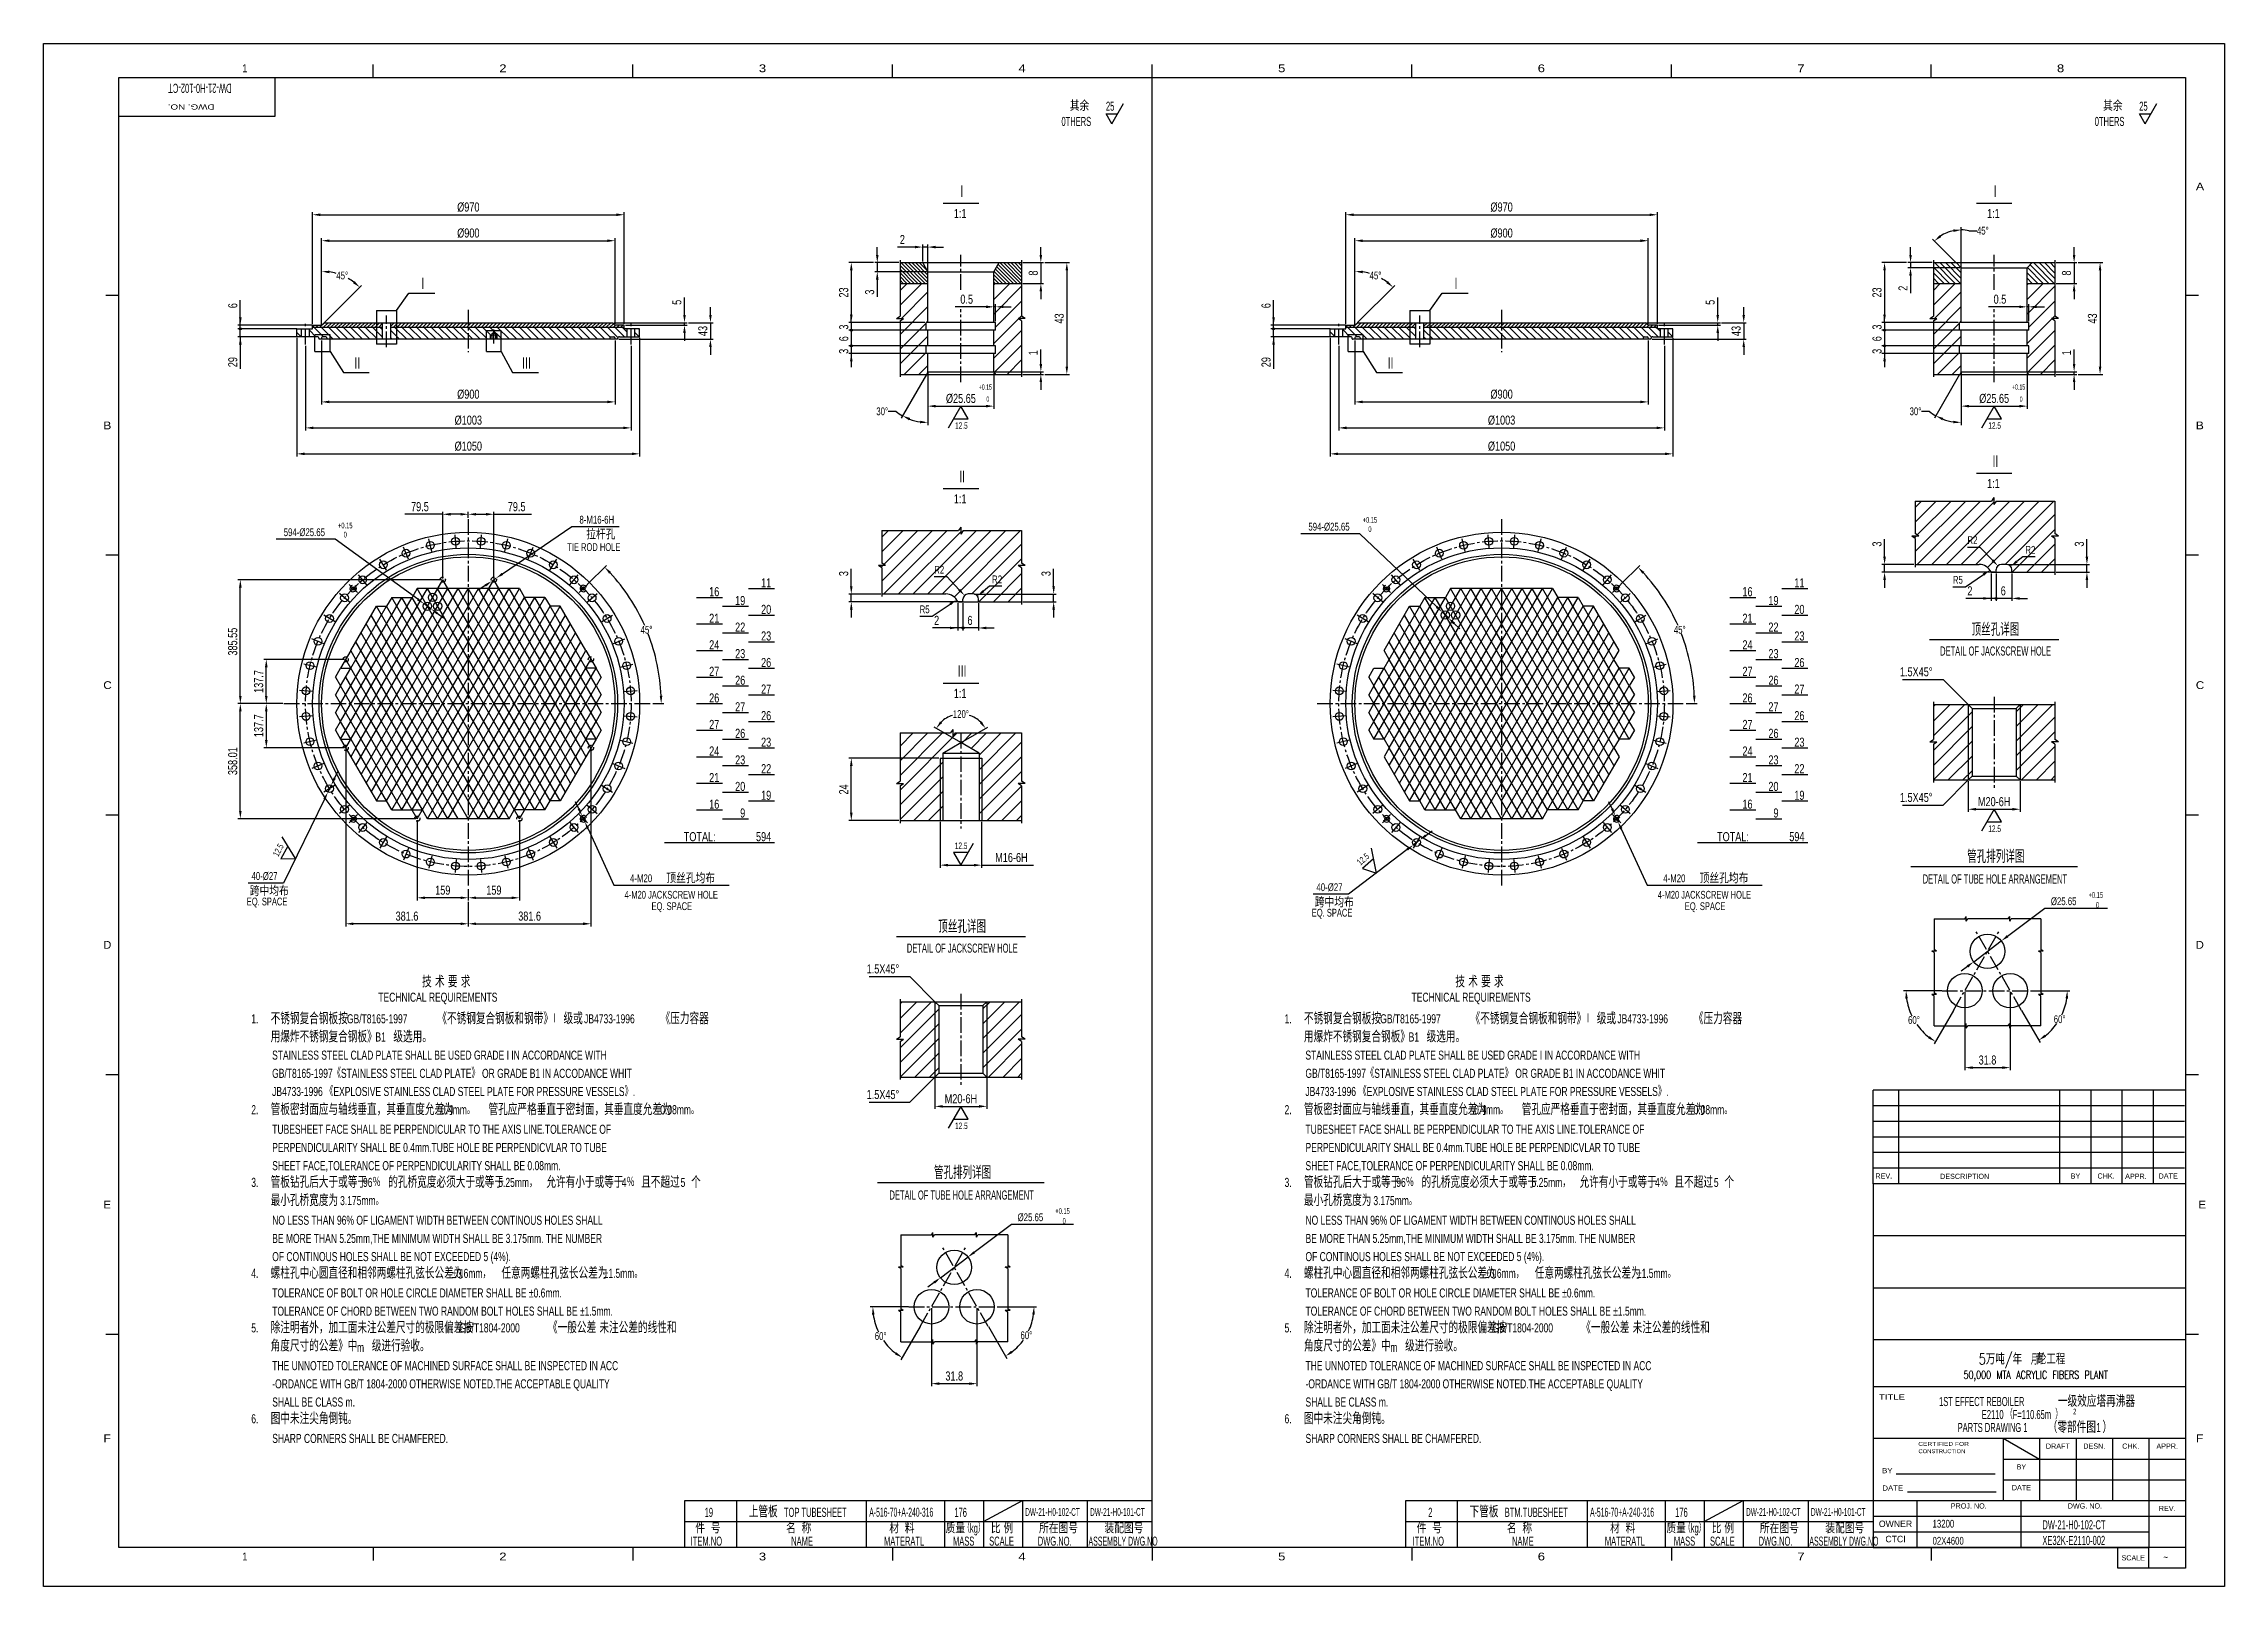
# Model space of a CAD drawing. Extents: x 0 to 840, y 0 to 594.
import ezdxf
from ezdxf.enums import TextEntityAlignment as Align

# ---------------------------------------------------------------- set-up
doc = ezdxf.new("R2010")
doc.units = 0
doc.header["$LTSCALE"] = 8
doc.linetypes.add('CENTER2', pattern=[1.125, 0.75, -0.125, 0.125, -0.125])
doc.linetypes.add('HIDDEN', pattern=[0.375, 0.25, -0.125])
doc.layers.get('0').update_dxf_attribs({"color": 2, "linetype": 'CONTINUOUS'})
doc.layers.get('DEFPOINTS').update_dxf_attribs({"linetype": 'CONTINUOUS'})
for name, color, linetype in [('3', 3, 'CENTER2'), ('BORDER', 2, 'CONTINUOUS'), ('HID', 4, 'HIDDEN'), ('OT', 1, 'CONTINUOUS'), ('TEXT', 7, 'CONTINUOUS'), ('X4600A1$0$BORDER', 7, 'CONTINUOUS')]:
    doc.layers.add(name, color=color, linetype=linetype)
doc.styles.add('HZ0', font='TXT', dxfattribs={"width": 0.75, "bigfont": 'HZTXT0'})
doc.styles.get("Standard").update_dxf_attribs({"font": 'JDECSTD', "width": 0.75, "bigfont": 'HZDX'})
doc.styles.add('X4600A1$0$STANDARD', font='AUCAD', dxfattribs={"width": 0.8})
doc.dimstyles.new('STANDARD$0', dxfattribs={"dimscale": 0, "dimtxt": 3.5, "dimasz": 3, "dimexe": 1, "dimexo": 0.5, "dimgap": 1, "dimtad": 1, "dimtxsty": 'STANDARD', "dimcen": 0, "dimclrd": 7, "dimclre": 7, "dimclrt": 7, "dimazin": 3, "dimtfac": 0.714286, "dimtmove": 0, "dimatfit": 3, "dimtolj": 1})
doc.dimstyles.new('STANDARD$2', dxfattribs={"dimscale": 0, "dimtxt": 3, "dimasz": 3, "dimexe": 1, "dimexo": 0.0625, "dimgap": 0.09, "dimtad": 0, "dimtih": 1, "dimtoh": 1, "dimzin": 0, "dimtxsty": 'STANDARD', "dimcen": 0.09, "dimclrt": 7, "dimazin": 3, "dimtfac": 1, "dimtofl": 0, "dimtmove": 0, "dimatfit": 3, "dimtolj": 1})
doc.dimstyles.new('STANDARD$3', dxfattribs={"dimscale": 0, "dimtxt": 3, "dimasz": 3, "dimexe": 1, "dimexo": 0.5, "dimgap": 1, "dimtad": 1, "dimtoh": 1, "dimtxsty": 'STANDARD', "dimcen": 0, "dimclrd": 7, "dimclre": 7, "dimclrt": 7, "dimazin": 3, "dimtfac": 0.714286, "dimtmove": 0, "dimatfit": 3, "dimtolj": 1})
doc.dimstyles.new('STANDARD$4', dxfattribs={"dimscale": 0, "dimtxt": 3, "dimasz": 3, "dimexe": 1, "dimexo": 0.5, "dimgap": 1, "dimtad": 1, "dimtoh": 1, "dimtxsty": 'STANDARD', "dimcen": 0, "dimclrd": 7, "dimclre": 7, "dimclrt": 7, "dimazin": 3, "dimtfac": 0.714286, "dimtofl": 0, "dimtmove": 0, "dimatfit": 3, "dimtolj": 1})
pattern_1 = [(45, (-1093.3185, 6.0222), (-2.828427, 2.828427), [])]

msp = doc.modelspace()

# ---------------------------------------------------------------- texts
at = {"color": 7, "width": 0.6}
msp.add_text('DW-21-H0-102-CT', height=3.5, rotation=180, dxfattribs=at).set_placement((72.366, 578.533))
at = {"color": 7}
for s, height, width, p in [('其余', 4, 0.75, (395.274, 568.099)), ('25', 3.5, 0.6, (409.196, 568.163)), ('其余', 4, 0.75, (793.274, 568.099)), ('25', 3.5, 0.6, (807.196, 568.163)), ('0THERS', 3.5, 0.6, (392.065, 562.293)), ('0THERS', 3.5, 0.6, (790.065, 562.293)), ('拉杆孔', 4, 0.75, (209.014, 403.102)), ('TIE ROD HOLE', 3, 0.7, (201.691, 398.656)), ('顶丝孔详图', 5, 0.7, (742.615, 365.956)), ('1.5X45%%D', 3.5, 0.75, (715.022, 350.398)), ('1.5X45%%D', 3.5, 0.75, (715.022, 302.024)), ('管孔排列详图', 5, 0.7, (740.929, 278.522)), ('跨中均布', 4, 0.75, (79.41, 265.757)), ('跨中均布', 4, 0.75, (489.627, 261.45)), ('顶丝孔详图', 5, 0.7, (344.615, 251.559)), ('技 术 要 求', 4.5, 0.75, (145.771, 230.617)), ('1.5X45%%D', 3.5, 0.75, (317.022, 236.001)), ('技 术 要 求', 4.5, 0.75, (543.771, 230.617)), ('TECHNICAL REQUIREMENTS', 3.5, 0.7, (128.919, 225.098)), ('TECHNICAL REQUIREMENTS', 3.5, 0.7, (526.919, 225.098)), ('1.', 3.5, 0.7, (79.989, 216.79)), ('不锈钢复合钢板按', 4.5, 0.75, (87.457, 216.432)), ('GB/T8165-1997', 3.5, 0.7, (116.837, 216.79)), ('《不锈钢复合钢板和钢带》', 4.5, 0.75, (151.647, 216.432)), ('Ⅰ', 3.5, 0.7, (195.284, 216.79)), ('级或', 4.5, 0.75, (200.255, 216.432)), ('JB4733-1996', 3.5, 0.7, (208.196, 216.79)), ('《压力容器', 4.5, 0.75, (237.646, 216.432)), ('1.', 3.5, 0.7, (477.989, 216.79)), ('不锈钢复合钢板按', 4.5, 0.75, (485.457, 216.432)), ('GB/T8165-1997', 3.5, 0.7, (514.837, 216.79)), ('《不锈钢复合钢板和钢带》', 4.5, 0.75, (549.647, 216.432)), ('Ⅰ', 3.5, 0.7, (593.284, 216.79)), ('级或', 4.5, 0.75, (598.255, 216.432)), ('JB4733-1996', 3.5, 0.7, (606.196, 216.79)), ('《压力容器', 4.5, 0.75, (635.646, 216.432)), ('用爆炸不锈钢复合钢板》', 4.5, 0.75, (87.457, 209.432)), ('B1', 3.5, 0.7, (127.8, 209.79)), ('级选用。', 4.5, 0.75, (134.72, 209.432)), ('用爆炸不锈钢复合钢板》', 4.5, 0.75, (485.457, 209.432)), ('B1', 3.5, 0.7, (525.8, 209.79)), ('级选用。', 4.5, 0.75, (532.72, 209.432)), ('STAINLESS STEEL CLAD PLATE SHALL BE USED GRADE I IN ACCORDANCE WITH', 3.5, 0.7, (88.024, 202.79)), ('STAINLESS STEEL CLAD PLATE SHALL BE USED GRADE I IN ACCORDANCE WITH', 3.5, 0.7, (486.024, 202.79)), ('GB/T8165-1997《STAINLESS STEEL CLAD PLATE》 OR GRADE B1 IN ACCODANCE WHIT ', 3.5, 0.7, (88.024, 195.79)), ('GB/T8165-1997《STAINLESS STEEL CLAD PLATE》 OR GRADE B1 IN ACCODANCE WHIT ', 3.5, 0.7, (486.024, 195.79)), ('2.', 3.5, 0.7, (79.989, 181.79)), ('管板密封面应与轴线垂直，其垂直度允差为', 4.5, 0.75, (87.457, 181.432)), ('JB4733-1996 《EXPLOSIVE STAINLESS CLAD STEEL PLATE FOR PRESSURE VESSELS》.', 3.5, 0.7, (88.024, 188.79)), ('0.4mm。', 3.5, 0.7, (153.009, 181.79)), ('管孔应严格垂直于密封面，其垂直度允差为', 4.5, 0.75, (171.356, 181.432)), ('0.08mm。', 3.5, 0.7, (237.521, 181.79)), ('1.5X45%%D', 3.5, 0.75, (317.022, 187.627)), ('2.', 3.5, 0.7, (477.989, 181.79)), ('管板密封面应与轴线垂直，其垂直度允差为', 4.5, 0.75, (485.457, 181.432)), ('JB4733-1996 《EXPLOSIVE STAINLESS CLAD STEEL PLATE FOR PRESSURE VESSELS》.', 3.5, 0.7, (486.024, 188.79)), ('0.4mm。', 3.5, 0.7, (551.009, 181.79)), ('管孔应严格垂直于密封面，其垂直度允差为', 4.5, 0.75, (569.356, 181.432)), ('0.08mm。', 3.5, 0.7, (635.521, 181.79)), ('TUBESHEET FACE SHALL BE PERPENDICULAR TO THE AXIS LINE.TOLERANCE OF', 3.5, 0.7, (88.052, 174.243)), ('TUBESHEET FACE SHALL BE PERPENDICULAR TO THE AXIS LINE.TOLERANCE OF', 3.5, 0.7, (486.052, 174.243)), ('PERPENDICULARITY SHALL BE 0.4mm.TUBE HOLE BE PERPENDICVLAR TO TUBE', 3.5, 0.7, (88.052, 167.243)), ('PERPENDICULARITY SHALL BE 0.4mm.TUBE HOLE BE PERPENDICVLAR TO TUBE', 3.5, 0.7, (486.052, 167.243)), ('SHEET FACE,TOLERANCE OF PERPENDICULARITY SHALL BE 0.08mm.', 3.5, 0.7, (88.052, 160.243)), ('管孔排列详图', 5, 0.7, (342.929, 156.842)), ('SHEET FACE,TOLERANCE OF PERPENDICULARITY SHALL BE 0.08mm.', 3.5, 0.7, (486.052, 160.243)), ('3.', 3.5, 0.7, (79.989, 153.79)), ('管板钻孔后大于或等于', 4.5, 0.75, (87.457, 153.432)), ('最小孔桥宽度为', 4.5, 0.75, (87.457, 146.432)), ('96％', 3.5, 0.7, (123.029, 153.79)), ('的孔桥宽度必须大于或等于', 4.5, 0.75, (132.762, 153.432)), ('5.25mm，', 3.5, 0.7, (175.131, 153.79)), ('允许有小于或等于', 4.5, 0.75, (193.641, 153.432)), ('4％', 3.5, 0.7, (222.701, 153.79)), ('且不超过', 4.5, 0.75, (230.169, 153.432)), ('5', 3.5, 0.7, (245.354, 153.79)), ('个', 4.5, 0.75, (249.423, 153.432)), ('3.', 3.5, 0.7, (477.989, 153.79)), ('管板钻孔后大于或等于', 4.5, 0.75, (485.457, 153.432)), ('最小孔桥宽度为', 4.5, 0.75, (485.457, 146.432)), ('96％', 3.5, 0.7, (521.029, 153.79)), ('的孔桥宽度必须大于或等于', 4.5, 0.75, (530.762, 153.432)), ('5.25mm，', 3.5, 0.7, (573.131, 153.79)), ('允许有小于或等于', 4.5, 0.75, (591.641, 153.432)), ('4％', 3.5, 0.7, (620.701, 153.79)), ('且不超过', 4.5, 0.75, (628.169, 153.432)), ('5', 3.5, 0.7, (643.354, 153.79)), ('个', 4.5, 0.75, (647.423, 153.432)), ('3.175mm。', 3.5, 0.7, (114.208, 146.79)), ('3.175mm。', 3.5, 0.7, (512.208, 146.79)), ('NO LESS THAN 96% OF LIGAMENT WIDTH BETWEEN CONTINOUS HOLES SHALL ', 3.5, 0.7, (88.053, 139.223)), ('BE MORE THAN 5.25mm,THE MINIMUM WIDTH SHALL BE 3.175mm. THE NUMBER', 3.5, 0.7, (88.053, 132.223)), ('NO LESS THAN 96% OF LIGAMENT WIDTH BETWEEN CONTINOUS HOLES SHALL ', 3.5, 0.7, (486.053, 139.223)), ('BE MORE THAN 5.25mm,THE MINIMUM WIDTH SHALL BE 3.175mm. THE NUMBER', 3.5, 0.7, (486.053, 132.223)), ('OF CONTINOUS HOLES SHALL BE NOT EXCEEDED 5 (4%).', 3.5, 0.7, (88.053, 125.223)), ('OF CONTINOUS HOLES SHALL BE NOT EXCEEDED 5 (4%).', 3.5, 0.7, (486.053, 125.223)), ('4.', 3.5, 0.7, (79.989, 118.79)), ('螺柱孔中心圆直径和相邻两螺柱孔弦长公差为', 4.5, 0.75, (87.457, 118.432)), ('%%p0.6mm，', 3.5, 0.7, (157.234, 118.79)), ('任意两螺柱孔弦长公差为', 4.5, 0.75, (176.352, 118.432)), ('%%p1.5mm。', 3.5, 0.7, (215.738, 118.79)), ('4.', 3.5, 0.7, (477.989, 118.79)), ('螺柱孔中心圆直径和相邻两螺柱孔弦长公差为', 4.5, 0.75, (485.457, 118.432)), ('%%p0.6mm，', 3.5, 0.7, (555.234, 118.79)), ('任意两螺柱孔弦长公差为', 4.5, 0.75, (574.352, 118.432)), ('%%p1.5mm。', 3.5, 0.7, (613.738, 118.79)), ('TOLERANCE OF BOLT OR HOLE CIRCLE DIAMETER SHALL BE %%P0.6mm.', 3.5, 0.7, (88.067, 111.23)), ('TOLERANCE OF BOLT OR HOLE CIRCLE DIAMETER SHALL BE %%P0.6mm.', 3.5, 0.7, (486.067, 111.23)), ('5.', 3.5, 0.7, (79.989, 97.79)), ('除注明者外，加工面未注公差尺寸的极限偏差按', 4.5, 0.75, (87.457, 97.432)), ('TOLERANCE OF CHORD BETWEEN TWO RANDOM BOLT HOLES SHALL BE %%P1.5mm.', 3.5, 0.7, (88.067, 104.23)), ('GB/T1804-2000', 3.5, 0.7, (160.099, 97.79)), ('《一般公差 未注公差的线性和', 4.5, 0.75, (194.27, 97.432)), ('5.', 3.5, 0.7, (477.989, 97.79)), ('除注明者外，加工面未注公差尺寸的极限偏差按', 4.5, 0.75, (485.457, 97.432)), ('TOLERANCE OF CHORD BETWEEN TWO RANDOM BOLT HOLES SHALL BE %%P1.5mm.', 3.5, 0.7, (486.067, 104.23)), ('GB/T1804-2000', 3.5, 0.7, (558.099, 97.79)), ('《一般公差 未注公差的线性和', 4.5, 0.75, (592.27, 97.432)), ('角度尺寸的公差》中', 4.5, 0.75, (87.457, 90.432)), ('m', 3.5, 0.7, (120.708, 90.23)), ('级进行验收。', 4.5, 0.75, (126.415, 90.432)), ('角度尺寸的公差》中', 4.5, 0.75, (485.457, 90.432)), ('m', 3.5, 0.7, (518.708, 90.23)), ('级进行验收。', 4.5, 0.75, (524.415, 90.432)), ('THE UNNOTED TOLERANCE OF MACHINED SURFACE SHALL BE INSPECTED IN ACC', 3.5, 0.7, (88.067, 83.23)), ('THE UNNOTED TOLERANCE OF MACHINED SURFACE SHALL BE INSPECTED IN ACC', 3.5, 0.7, (486.067, 83.23)), ('-ORDANCE WITH GB/T 1804-2000 OTHERWISE NOTED.THE ACCEPTABLE QUALITY ', 3.5, 0.7, (88.067, 76.23)), ('-ORDANCE WITH GB/T 1804-2000 OTHERWISE NOTED.THE ACCEPTABLE QUALITY ', 3.5, 0.7, (486.067, 76.23)), ('图中未注尖角倒钝。', 4.5, 0.75, (87.457, 62.432)), ('SHALL BE CLASS m.', 3.5, 0.7, (88.067, 69.23)), ('图中未注尖角倒钝。', 4.5, 0.75, (485.457, 62.432)), ('SHALL BE CLASS m.', 3.5, 0.7, (486.067, 69.23)), ('1ST EFFECT REBOILER', 3.5, 0.6, (730.093, 69.418)), ('E2110 （F=110.65m  ）', 3.5, 0.6, (746.566, 64.418)), ('一级效应塔再沸器', 4.5, 0.75, (775.878, 69.089)), ('2', 2.2, 0.6, (781.752, 66.217)), ('6.', 3.5, 0.7, (79.989, 62.79)), ('6.', 3.5, 0.7, (477.989, 62.79)), ('PARTS DRAWING 1', 3.5, 0.6, (737.251, 59.418)), ('（零部件图  ）', 4.5, 0.75, (771.974, 59.089)), ('1', 3.5, 0.6, (790.699, 59.418)), ('SHARP CORNERS SHALL BE CHAMFERED.', 3.5, 0.7, (88.07, 55.214)), ('SHARP CORNERS SHALL BE CHAMFERED.', 3.5, 0.7, (486.07, 55.214)), ('19', 3.5, 0.6, (254.625, 26.764)), ('上管板', 4.5, 0.75, (271.606, 26.551)), ('TOP TUBESHEET', 3.5, 0.6, (285.152, 26.764)), ('A-516-70+A-240-316', 3.5, 0.45, (318.022, 26.807)), ('176', 3.5, 0.6, (350.801, 26.764)), ('DW-21-H0-102-CT', 3, 0.5, (378.092, 27.156)), ('DW-21-H0-101-CT', 3, 0.5, (403.092, 27.156)), ('2', 3.5, 0.6, (533.343, 26.764)), ('下管板', 4.5, 0.75, (549.259, 26.551)), ('BTM.TUBESHEET', 3.5, 0.6, (562.805, 26.764)), ('A-516-70+A-240-316', 3.5, 0.45, (595.675, 26.807)), ('176', 3.5, 0.6, (628.454, 26.764)), ('DW-21-H0-102-CT', 3, 0.5, (655.745, 27.156)), ('DW-21-H0-101-CT', 3, 0.5, (680.745, 27.156)), ('DW-21-H0-102-CT', 3.5, 0.6, (769.902, 21.951)), ('ITEM.NO', 3.5, 0.6, (249.263, 15.659)), ('件  号', 4, 0.75, (250.998, 20.403)), ('名  称', 4, 0.75, (285.974, 20.403)), ('NAME', 3.5, 0.6, (287.957, 15.659)), ('MATERATL', 3.5, 0.6, (323.716, 15.659)), ('材  料', 4, 0.75, (325.736, 20.403)), ('质量', 4, 0.75, (347.433, 20.403)), ('MASS', 3.5, 0.6, (350.291, 15.659)), ('（kg）', 3.5, 0.6, (354.078, 20.664)), ('SCALE', 3.5, 0.6, (364.224, 15.659)), ('比 例', 4, 0.75, (364.869, 20.403)), ('DWG.NO.', 3.5, 0.6, (382.935, 15.659)), ('所在图号', 4, 0.75, (383.425, 20.403)), ('ASSEMBLY DWG.NO', 3.5, 0.46, (402.476, 15.659)), ('装配图号', 4, 0.75, (408.625, 20.403)), ('ITEM.NO', 3.5, 0.6, (527.311, 15.659)), ('件  号', 4, 0.75, (528.886, 20.403)), ('名  称', 4, 0.75, (563.627, 20.403)), ('NAME', 3.5, 0.6, (565.61, 15.659)), ('MATERATL', 3.5, 0.6, (601.369, 15.659)), ('材  料', 4, 0.75, (603.389, 20.403)), ('质量', 4, 0.75, (625.086, 20.403)), ('MASS', 3.5, 0.6, (627.944, 15.659)), ('（kg）', 3.5, 0.6, (631.731, 20.664)), ('SCALE', 3.5, 0.6, (641.878, 15.659)), ('比 例', 4, 0.75, (642.522, 20.403)), ('DWG.NO.', 3.5, 0.6, (660.588, 15.659)), ('所在图号', 4, 0.75, (661.079, 20.403)), ('ASSEMBLY DWG.NO', 3.5, 0.46, (680.13, 15.659)), ('装配图号', 4, 0.75, (686.279, 20.403)), ('XE32K-E2110-002', 3.5, 0.6, (769.902, 15.951))]:
    msp.add_text(s, height=height, dxfattribs=dict(at, width=width)).set_placement(p)
for s, height, width, p in [('+0.15', 2, 0.6, (362.749, 461.771)), ('+0.15', 2, 0.6, (760.749, 461.771)), ('0', 2, 0.6, (363.705, 457.121)), ('0', 2, 0.6, (761.705, 457.121)), ('+0.15', 2.2, 0.6, (510.867, 410.624)), ('+0.15', 2.2, 0.6, (116.185, 408.488)), ('0', 2.2, 0.6, (116.199, 404.951)), ('0', 2.2, 0.6, (510.88, 407.087)), ('顶丝孔均布', 4, 0.75, (249.252, 272.937)), ('顶丝孔均布', 4, 0.75, (647.252, 272.937)), ('+0.15', 2.2, 0.6, (790.477, 266.203)), ('0', 2.2, 0.6, (791.105, 262.372)), ('+0.15', 2.2, 0.6, (392.477, 144.523)), ('0', 2.2, 0.6, (393.105, 140.692))]:
    msp.add_text(s, height=height, dxfattribs=dict(at, width=width)).set_placement(p, align=Align.MIDDLE)
at = {"color": 7, "width": 0.75}
for s, p in [('11', (280.259, 384.637)), ('11', (678.259, 384.637)), ('16', (260.259, 381.229)), ('19', (270.259, 377.821)), ('16', (658.259, 381.229)), ('19', (668.259, 377.821)), ('21', (260.259, 371.005)), ('22', (270.259, 367.597)), ('20', (280.259, 374.413)), ('21', (658.259, 371.005)), ('22', (668.259, 367.597)), ('20', (678.259, 374.413)), ('24', (260.259, 360.781)), ('23', (280.259, 364.189)), ('24', (658.259, 360.781)), ('23', (678.259, 364.189)), ('27', (260.259, 350.557)), ('23', (270.259, 357.373)), ('26', (280.259, 353.965)), ('27', (658.259, 350.557)), ('23', (668.259, 357.373)), ('26', (678.259, 353.965)), ('26', (270.259, 347.149)), ('27', (280.259, 343.741)), ('26', (668.259, 347.149)), ('27', (678.259, 343.741)), ('26', (260.259, 340.333)), ('27', (270.259, 336.925)), ('26', (280.259, 333.517)), ('26', (658.259, 340.333)), ('27', (668.259, 336.925)), ('26', (678.259, 333.517)), ('27', (260.259, 330.109)), ('26', (270.259, 326.7)), ('27', (658.259, 330.109)), ('26', (668.259, 326.7)), ('24', (260.259, 319.884)), ('23', (270.259, 316.476)), ('23', (280.259, 323.292)), ('24', (658.259, 319.884)), ('23', (668.259, 316.476)), ('23', (678.259, 323.292)), ('21', (260.259, 309.66)), ('22', (280.259, 313.068)), ('21', (658.259, 309.66)), ('22', (678.259, 313.068)), ('16', (260.259, 299.436)), ('20', (270.259, 306.252)), ('19', (280.259, 302.844)), ('16', (658.259, 299.436)), ('20', (668.259, 306.252)), ('19', (678.259, 302.844)), ('9', (270.259, 296.028)), ('9', (668.259, 296.028)), ('TOTAL:', (258.862, 286.906)), ('594', (280.259, 286.906)), ('TOTAL:', (656.862, 286.906)), ('594', (678.259, 286.906))]:
    msp.add_text(s, height=3.5, dxfattribs=at).set_placement(p, align=Align.RIGHT)
at = {"color": 7, "width": 0.6}
for s, p in [('DETAIL OF JACKSCREW HOLE', (751.856, 358.395)), ('DETAIL OF TUBE HOLE ARRANGEMENT', (751.6, 270.616)), ('DETAIL OF JACKSCREW HOLE', (353.856, 243.997)), ('DETAIL OF TUBE HOLE ARRANGEMENT', (353.6, 148.936))]:
    msp.add_text(s, height=3.5, dxfattribs=at).set_placement(p, align=Align.CENTER)
at = {"layer": 'BORDER', "color": 3, "ltscale": 100, "style": 'HZ0'}
for s, width, p in [('5万吨/年  纶工程', 0.75, (745.386, 85.436)), ('月 ', 0.45, (765.469, 85.317)), ('青 ', 0.55, (767.321, 85.536))]:
    msp.add_text(s, height=4.2439, dxfattribs=dict(at, width=width)).set_placement(p)
at = {"layer": 'BORDER', "color": 2, "linetype": 'CONTINUOUS', "style": 'HZ0', "width": 0.75}
msp.add_text('50,000 MTA ACRYLIC FIBERS PLANT', height=3.00428, dxfattribs=at).set_placement((767.35, 80.994), align=Align.MIDDLE)
at = {"layer": 'OT', "color": 2, "width": 0.75}
for s, p in [('13200', (727.583, 22.619)), ('02X4600', (727.583, 16.049)), ('~', (816.477, 9.765))]:
    msp.add_text(s, height=3, dxfattribs=at).set_placement(p)
at = {"layer": 'TEXT', "color": 7, "width": 0.75}
for s, height, p in [('Ⅰ', 5, (351.844, 534.516)), ('Ⅰ', 5, (749.844, 534.516)), ('Ⅰ', 5, (144.157, 499.019)), ('Ⅰ', 5, (542.157, 499.019)), ('Ⅱ', 5, (118.963, 468.403)), ('Ⅲ', 5, (184.124, 468.403)), ('Ⅱ', 5, (516.963, 468.403)), ('Ⅱ', 5, (351.934, 424.648)), ('Ⅱ', 5, (749.934, 430.565)), ('2', 3.5, (740.998, 381.563)), ('6', 3.5, (753.845, 381.563)), ('2', 3.5, (342.998, 370.184)), ('6', 3.5, (355.845, 370.184)), ('Ⅲ', 5, (351.934, 349.736)), ('4-M20', 3, (225.878, 271.127)), ('4-M20', 3, (623.878, 271.127))]:
    msp.add_text(s, height=height, dxfattribs=at).set_placement(p)
at = {"layer": 'TEXT', "color": 7}
for s, height, width, p in [('1:1', 3.5, 0.75, (353.038, 528.613)), ('1:1', 3.5, 0.75, (751.038, 528.613)), ('12.5', 2.5, 0.6, (751.505, 446.946)), ('1:1', 3.5, 0.75, (353.038, 418.745)), ('1:1', 3.5, 0.75, (751.038, 424.662)), ('1:1', 3.5, 0.75, (353.038, 343.833)), ('EQ. SPACE ', 3, 0.7, (86.481, 263.295)), ('4-M20 JACKSCREW HOLE', 3, 0.7, (241.748, 266.287)), ('EQ. SPACE', 3, 0.7, (241.98, 261.505)), ('EQ. SPACE ', 3, 0.7, (496.699, 258.989)), ('4-M20 JACKSCREW HOLE', 3, 0.7, (639.748, 266.287)), ('EQ. SPACE', 3, 0.7, (639.98, 261.505))]:
    msp.add_text(s, height=height, dxfattribs=dict(at, width=width)).set_placement(p, align=Align.MIDDLE)
at = {"layer": 'TEXT', "color": 7, "width": 0.75}
for s, p in [('6', (74.603, 492.133)), ('6', (472.603, 492.133)), ('3', (309.943, 483.884)), ('6', (309.943, 479.399)), ('3', (707.943, 483.884)), ('6', (707.943, 479.399)), ('29', (74.603, 469.414)), ('3', (309.943, 474.552)), ('29', (472.603, 469.414)), ('3', (707.943, 474.552))]:
    msp.add_text(s, height=3.5, rotation=90, dxfattribs=at).set_placement(p)
at = {"layer": 'TEXT', "width": 0.6}
for p in [(353.505, 446.946), (353.392, 285.161), (751.505, 291.735), (353.505, 177.337)]:
    msp.add_text('12.5', height=2.5, dxfattribs=at).set_placement(p, align=Align.MIDDLE)
for rotation, p in [(61.882236, (90.384, 283.485)), (41.434565, (508.242, 279.988))]:
    msp.add_text('12.5', height=2.5, rotation=rotation, dxfattribs=at).set_placement(p, align=Align.MIDDLE)
at = {"layer": 'X4600A1$0$BORDER', "color": 3, "style": 'X4600A1$0$STANDARD', "oblique": 0.000019}
for s, width, p, p2 in [('1', 1.194118, (76.5, 583), (78.465, 583)), ('2', 1.16, (175.5, 583), (178.306, 583)), ('3', 1.16, (275.5, 583), (278.306, 583)), ('4', 1.16, (375.5, 583), (378.306, 583)), ('5', 1.16, (475.5, 583), (478.306, 583)), ('6', 1.16, (575.5, 583), (578.306, 583)), ('7', 1.16, (675.5, 583), (678.306, 583)), ('8', 1.16, (775.5, 583), (778.306, 583)), ('A', 1.235185, (829, 537.5), (832.227, 537.5)), ('B', 1.226923, (23, 445.5), (26.087, 445.5)), ('B', 1.226923, (829, 445.5), (832.087, 445.5)), ('C', 1.235185, (23, 345.5), (26.227, 345.5)), ('C', 1.235185, (829, 345.5), (832.227, 345.5)), ('D', 1.226923, (23, 245.5), (26.087, 245.5)), ('D', 1.226923, (829, 245.5), (832.087, 245.5)), ('E', 1.218, (23, 145.5), (25.947, 145.5)), ('E', 1.218, (830, 145.5), (832.947, 145.5)), ('F', 1.218, (23, 55.5), (25.947, 55.5)), ('F', 1.218, (829, 55.5), (831.947, 55.5)), ('1', 1.194118, (76.5, 10), (78.465, 10)), ('2', 1.16, (175.5, 10), (178.306, 10)), ('3', 1.16, (275.5, 10), (278.306, 10)), ('4', 1.16, (375.5, 10), (378.306, 10)), ('5', 1.16, (475.5, 10), (478.306, 10)), ('6', 1.16, (575.5, 10), (578.306, 10)), ('7', 1.16, (675.5, 10), (678.306, 10))]:
    msp.add_text(s, height=3, dxfattribs=dict(at, width=width)).set_placement(p, p2, align=Align.FIT)
at = {"layer": 'X4600A1$0$BORDER', "color": 2, "style": 'X4600A1$0$STANDARD', "oblique": 0.000019, "width": 1.179661}
msp.add_text('DWG. NO.', height=2, rotation=180, dxfattribs=at).set_placement((65.8, 570.6), (47.839, 570.6), align=Align.FIT)
at = {"layer": 'X4600A1$0$BORDER', "color": 2, "style": 'X4600A1$0$STANDARD', "oblique": 0.000019}
for s, height, p in [('REV.', 2.0058, (705.573, 156.997)), ('DESCRIPTION', 2.00578, (730.492, 156.872)), ('BY', 2.0058, (780.783, 156.997)), ('CHK.', 2.0058, (791.108, 156.997)), ('APPR.', 2.0058, (801.767, 156.897)), ('DATE', 2.0058, (814.675, 156.997))]:
    msp.add_text(s, height=height, dxfattribs=at).set_placement(p)
for s, height, width, p, p2 in [('TITLE', 2.0058, 1.040268, (706.96, 71.885), (716.989, 71.885)), ('CERTIFIED FOR', 1.50434, 1.012563, (722.064, 54.092), (741.621, 54.092)), ('CONSTRUCTION', 1.50434, 1.016393, (722.165, 51.284), (740.217, 51.284)), ('BY', 2.0058, 1.087719, (708.163, 43.561), (712.175, 43.561)), ('DATE', 2.0058, 1.050847, (708.264, 36.842), (716.287, 36.842))]:
    msp.add_text(s, height=height, dxfattribs=dict(at, width=width)).set_placement(p, p2, align=Align.FIT)
for s, p in [('DRAFT', (775.858, 53)), ('DESN.', (789.899, 53)), ('CHK.', (803.939, 53)), ('APPR.', (817.98, 53)), ('BY', (761.818, 45)), ('DATE', (761.818, 37)), ('PROJ. NO.', (741.532, 29.97)), ('DWG. NO.', (786.275, 29.97))]:
    msp.add_text(s, height=2.0058, dxfattribs=at).set_placement(p, align=Align.CENTER)
at = {"layer": 'X4600A1$0$BORDER', "color": 2, "linetype": 'CONTINUOUS', "style": 'X4600A1$0$STANDARD'}
for s, p in [('OWNER', (713.33, 24.08)), ('CTCI', (713.33, 18.224))]:
    msp.add_text(s, height=2.5036, dxfattribs=at).set_placement(p, align=Align.MIDDLE)
at = {"layer": 'X4600A1$0$BORDER', "color": 2, "style": 'X4600A1$0$STANDARD', "oblique": 0.000019}
msp.add_text('REV.', height=2.0058, dxfattribs=at).set_placement((817.98, 30), align=Align.MIDDLE)
at = {"layer": 'X4600A1$0$BORDER', "color": 2, "style": 'X4600A1$0$STANDARD', "oblique": 0.000019, "width": 0.9}
msp.add_text('SCALE', height=2.0058, dxfattribs=at).set_placement((800.38, 9.986))

# ---------------------------------------------------------------- blocks, each defined once
blk = doc.blocks.new('*D16')
at = {"layer": 'DEFPOINTS', "color": 0}
for p in [(355.13, 130.4), (333.26, 107.66), (368.26, 107.66), (320.75, 99.93), (337.63, 100.09)]:
    blk.add_point(p, dxfattribs=at)
at = {"layer": 'TEXT', "color": 0}
for p, q in [((333.19, 107.66), (318.38, 107.66)), ((337.6, 100.03), (330.2, 87.21))]:
    blk.add_line(p, q, dxfattribs=at)
for start, end in [(187.6042, 205.2174), (215.02585, 232.3958)]:
    blk.add_arc((342.01, 107.66), 22.62, start, end, dxfattribs=at)
for points in [[(319.08, 104.64), (320.08, 104.7), (319.38, 107.66)], [(328.48, 90.16), (327.92, 89.33), (330.7, 88.07)]]:
    blk.add_solid(points, dxfattribs=at)
at = {"layer": 'TEXT', "color": 7, "insert": (322.42, 96.35), "char_height": 3, "attachment_point": 5}
blk.add_mtext('\\A1;60°', dxfattribs=at)
blk = doc.blocks.new('*D17')
at = {"layer": 'DEFPOINTS', "color": 0}
for p in [(346.38, 130.4), (333.26, 107.66), (368.26, 107.66), (363.88, 100.09), (376.35, 93.53)]:
    blk.add_point(p, dxfattribs=at)
at = {"layer": 'TEXT', "color": 0}
for p, q in [((368.32, 107.66), (382.5, 107.66)), ((363.91, 100.03), (371, 87.75))]:
    blk.add_line(p, q, dxfattribs=at)
for start, end in [(334.91619, 352.17844), (307.82156, 324.82635)]:
    blk.add_arc((359.51, 107.66), 21.99, start, end, dxfattribs=at)
for points in [[(380.8, 104.71), (381.79, 104.64), (381.5, 107.66)], [(373.27, 89.88), (372.71, 90.71), (370.5, 88.62)]]:
    blk.add_solid(points, dxfattribs=at)
at = {"layer": 'TEXT', "color": 7, "insert": (378.55, 96.67), "char_height": 3, "attachment_point": 5}
blk.add_mtext('\\A1;60°', dxfattribs=at)
blk = doc.blocks.new('*D18')
at = {"layer": 'DEFPOINTS', "color": 0}
for p in [(342.01, 107.66), (359.51, 107.66), (359.51, 78.05)]:
    blk.add_point(p, dxfattribs=at)
at = {"layer": 'TEXT', "color": 7}
for p, q in [((342.01, 107.16), (342.01, 77.05)), ((359.51, 107.16), (359.51, 77.05)), ((345.01, 78.05), (356.51, 78.05))]:
    blk.add_line(p, q, dxfattribs=at)
for points in [[(345.01, 78.55), (345.01, 77.55), (342.01, 78.05)], [(356.51, 78.55), (356.51, 77.55), (359.51, 78.05)]]:
    blk.add_solid(points, dxfattribs=at)
at = {"layer": 'TEXT', "color": 7, "insert": (350.76, 80.97), "char_height": 3.5, "attachment_point": 5}
blk.add_mtext('\\A1;31.8', dxfattribs=at)
blk = doc.blocks.new('*D19')
at = {"layer": 'DEFPOINTS', "color": 0}
for p in [(356.07, 126.82), (345.44, 118.82)]:
    blk.add_point(p, dxfattribs=at)
at = {"layer": 'TEXT', "color": 7}
for p, q in [((358.46, 128.63), (372.79, 139.42)), ((372.79, 139.42), (386.42, 139.42)), ((345.44, 118.82), (356.07, 126.82)), ((343.05, 117.01), (340.65, 115.21))]:
    blk.add_line(p, q, dxfattribs=at)
for points in [[(358.16, 129.03), (358.76, 128.23), (356.07, 126.82)], [(342.75, 117.41), (343.35, 116.61), (345.44, 118.82)]]:
    blk.add_solid(points, dxfattribs=at)
at = {"layer": 'TEXT', "color": 7, "insert": (380.1, 142.06), "char_height": 3, "attachment_point": 5}
blk.add_mtext('\\A1;%%c25.65', dxfattribs=at)
blk = doc.blocks.new('*D20')
at = {"layer": 'DEFPOINTS', "color": 0}
for p in [(358.12, 380.09), (359.68, 381.34)]:
    blk.add_point(p, dxfattribs=at)
at = {"layer": 'TEXT', "color": 7}
for p, q in [((364.37, 385.08), (362.03, 383.21)), ((369.15, 385.08), (364.37, 385.08))]:
    blk.add_line(p, q, dxfattribs=at)
blk.add_solid([(361.71, 383.6), (362.34, 382.82), (359.68, 381.34)], dxfattribs=at)
at = {"layer": 'TEXT', "color": 7, "insert": (367.26, 387.72), "char_height": 3, "attachment_point": 5}
blk.add_mtext('\\A1;R2', dxfattribs=at)
blk = doc.blocks.new('*D21')
at = {"layer": 'DEFPOINTS', "color": 0}
for p in [(354.74, 381.54), (356.12, 380.09)]:
    blk.add_point(p, dxfattribs=at)
at = {"layer": 'TEXT', "color": 7}
for p, q in [((343.08, 388.79), (347.86, 388.79)), ((347.86, 388.79), (352.67, 383.72))]:
    blk.add_line(p, q, dxfattribs=at)
blk.add_solid([(353.03, 384.06), (352.31, 383.37), (354.74, 381.54)], dxfattribs=at)
at = {"layer": 'TEXT', "color": 7, "insert": (344.97, 391.43), "char_height": 3, "attachment_point": 5}
blk.add_mtext('\\A1;R2', dxfattribs=at)
blk = doc.blocks.new('*D22')
at = {"layer": 'DEFPOINTS', "color": 0}
for p in [(351.68, 379.89), (347.53, 377.09)]:
    blk.add_point(p, dxfattribs=at)
at = {"layer": 'TEXT', "color": 7}
for p, q in [((342.23, 373.51), (349.19, 378.21)), ((337.45, 373.51), (342.23, 373.51))]:
    blk.add_line(p, q, dxfattribs=at)
blk.add_solid([(348.91, 378.63), (349.47, 377.8), (351.68, 379.89)], dxfattribs=at)
at = {"layer": 'TEXT', "color": 7, "insert": (339.34, 376.16), "char_height": 3, "attachment_point": 5}
blk.add_mtext('\\A1;R5', dxfattribs=at)
blk = doc.blocks.new('*D23')
at = {"layer": 'DEFPOINTS', "color": 0}
for p in [(320.11, 509.67), (311.11, 486.67), (339.97, 486.67)]:
    blk.add_point(p, dxfattribs=at)
at = {"layer": 'TEXT', "color": 7}
for p, q in [((319.61, 509.67), (310.11, 509.67)), ((311.11, 506.67), (311.11, 489.67)), ((339.47, 486.67), (310.11, 486.67))]:
    blk.add_line(p, q, dxfattribs=at)
for points in [[(310.61, 506.67), (311.61, 506.67), (311.11, 509.67)], [(310.61, 489.67), (311.61, 489.67), (311.11, 486.67)]]:
    blk.add_solid(points, dxfattribs=at)
at = {"layer": 'TEXT', "color": 7, "insert": (308.19, 498.17), "char_height": 3.5, "attachment_point": 5, "rotation": 90}
blk.add_mtext('\\A1;23', dxfattribs=at)
blk = doc.blocks.new('*D24')
at = {"layer": 'DEFPOINTS', "color": 0}
for p in [(340.62, 474.67), (340.05, 466.67), (340.62, 467.67), (340.62, 467.67), (337.22, 448.39)]:
    blk.add_point(p, dxfattribs=at)
at = {"layer": 'TEXT', "color": 0}
for p, q in [((340.02, 466.62), (330.34, 449.85)), ((340.62, 467.61), (340.62, 447.1)), ((328.36, 452.41), (325.36, 452.41))]:
    blk.add_line(p, q, dxfattribs=at)
for start, end in [(231.20987, 240), (248.79013, 261.20987)]:
    blk.add_arc((340.62, 467.67), 19.57, start, end, dxfattribs=at)
for points in [[(333.33, 448.97), (333.76, 449.87), (330.84, 450.72)], [(337.67, 448.82), (337.59, 447.83), (340.62, 448.1)]]:
    blk.add_solid(points, dxfattribs=at)
at = {"layer": 'TEXT', "color": 7, "insert": (323.02, 452.41), "char_height": 3, "attachment_point": 5}
blk.add_mtext('\\A1;30%%D', dxfattribs=at)
blk = doc.blocks.new('*D25')
at = {"layer": 'DEFPOINTS', "color": 0}
for p in [(340.62, 466.67), (366.02, 467.67), (366.02, 454.42)]:
    blk.add_point(p, dxfattribs=at)
at = {"layer": 'TEXT', "color": 7}
for p, q in [((340.62, 466.17), (340.62, 453.42)), ((366.02, 467.17), (366.02, 453.42)), ((343.62, 454.42), (363.02, 454.42))]:
    blk.add_line(p, q, dxfattribs=at)
for points in [[(343.62, 454.92), (343.62, 453.92), (340.62, 454.42)], [(363.02, 454.92), (363.02, 453.92), (366.02, 454.42)]]:
    blk.add_solid(points, dxfattribs=at)
at = {"layer": 'TEXT', "color": 7, "insert": (353.32, 457.34), "char_height": 3.5, "attachment_point": 5}
blk.add_mtext('\\A1;%%C25.65', dxfattribs=at)
blk = doc.blocks.new('*D26')
at = {"layer": 'DEFPOINTS', "color": 0}
for p in [(311.11, 382.09), (322.92, 382.09), (354.12, 379.09)]:
    blk.add_point(p, dxfattribs=at)
at = {"layer": 'TEXT', "color": 7}
for p, q in [((311.11, 385.09), (311.11, 391.79)), ((322.42, 382.09), (310.11, 382.09)), ((353.62, 379.09), (310.11, 379.09)), ((311.11, 379.09), (311.11, 382.09)), ((311.11, 376.09), (311.11, 373.09))]:
    blk.add_line(p, q, dxfattribs=at)
for points in [[(310.61, 385.09), (311.61, 385.09), (311.11, 382.09)], [(310.61, 376.09), (311.61, 376.09), (311.11, 379.09)]]:
    blk.add_solid(points, dxfattribs=at)
at = {"layer": 'TEXT', "color": 7, "insert": (308.19, 389.94), "char_height": 3.5, "attachment_point": 5, "rotation": 90}
blk.add_mtext('\\A1;3', dxfattribs=at)
blk = doc.blocks.new('*D27')
at = {"layer": 'DEFPOINTS', "color": 0}
for p in [(358.12, 382.09), (376.73, 379.09), (389.05, 382.09)]:
    blk.add_point(p, dxfattribs=at)
at = {"layer": 'TEXT', "color": 7}
for p, q in [((389.05, 385.09), (389.05, 391.79)), ((358.62, 382.09), (390.05, 382.09)), ((377.23, 379.09), (390.05, 379.09)), ((389.05, 379.09), (389.05, 382.09)), ((389.05, 376.09), (389.05, 373.09))]:
    blk.add_line(p, q, dxfattribs=at)
for points in [[(388.55, 385.09), (389.55, 385.09), (389.05, 382.09)], [(388.55, 376.09), (389.55, 376.09), (389.05, 379.09)]]:
    blk.add_solid(points, dxfattribs=at)
at = {"layer": 'TEXT', "color": 7, "insert": (386.14, 389.94), "char_height": 3.5, "attachment_point": 5, "rotation": 90}
blk.add_mtext('\\A1;3', dxfattribs=at)
blk = doc.blocks.new('*D28')
at = {"layer": 'DEFPOINTS', "color": 0}
for p in [(345.32, 294.84), (361.32, 294.84), (361.32, 277.69)]:
    blk.add_point(p, dxfattribs=at)
at = {"layer": 'TEXT', "color": 7}
for p, q in [((345.32, 294.34), (345.32, 276.69)), ((361.32, 294.34), (361.32, 276.69)), ((348.32, 277.69), (358.32, 277.69)), ((361.32, 277.69), (381.23, 277.69))]:
    blk.add_line(p, q, dxfattribs=at)
for points in [[(348.32, 278.19), (348.32, 277.19), (345.32, 277.69)], [(358.32, 278.19), (358.32, 277.19), (361.32, 277.69)]]:
    blk.add_solid(points, dxfattribs=at)
at = {"layer": 'TEXT', "color": 7, "insert": (372.78, 280.61), "char_height": 3.5, "attachment_point": 5}
blk.add_mtext('\\A1;M16-6H', dxfattribs=at)
blk = doc.blocks.new('*D29')
at = {"layer": 'DEFPOINTS', "color": 0}
for p in [(311.11, 318.84), (345.32, 318.84), (329.92, 294.84)]:
    blk.add_point(p, dxfattribs=at)
at = {"layer": 'TEXT', "color": 7}
for p, q in [((344.82, 318.84), (310.11, 318.84)), ((311.11, 297.84), (311.11, 315.84)), ((329.42, 294.84), (310.11, 294.84))]:
    blk.add_line(p, q, dxfattribs=at)
for points in [[(310.61, 315.84), (311.61, 315.84), (311.11, 318.84)], [(310.61, 297.84), (311.61, 297.84), (311.11, 294.84)]]:
    blk.add_solid(points, dxfattribs=at)
at = {"layer": 'TEXT', "color": 7, "insert": (308.19, 306.84), "char_height": 3.5, "attachment_point": 5, "rotation": 90}
blk.add_mtext('\\A1;24', dxfattribs=at)
blk = doc.blocks.new('*D30')
at = {"layer": 'DEFPOINTS', "color": 0}
for p in [(357.07, 335.18), (346.32, 320.84), (353.32, 324.88), (353.32, 324.88), (360.32, 320.84)]:
    blk.add_point(p, dxfattribs=at)
at = {"layer": 'TEXT', "color": 0}
for p, q in [((353.27, 324.91), (342.97, 330.86)), ((353.38, 324.91), (363.68, 330.86))]:
    blk.add_line(p, q, dxfattribs=at)
for start, end in [(106.96537, 134.26294), (45.73706, 73.03463)]:
    blk.add_arc((353.32, 324.88), 10.96, start, end, dxfattribs=at)
for points in [[(346.07, 332.42), (345.28, 333.04), (343.84, 330.36)], [(361.37, 333.04), (360.58, 332.42), (362.81, 330.36)]]:
    blk.add_solid(points, dxfattribs=at)
at = {"layer": 'TEXT', "color": 7, "insert": (353.32, 335.84), "char_height": 3, "attachment_point": 5}
blk.add_mtext('\\A1;120%%D', dxfattribs=at)
blk = doc.blocks.new('*D31')
at = {"layer": 'DEFPOINTS', "color": 0}
for p in [(366.02, 492.66), (366.02, 486.67), (366.67, 486.67)]:
    blk.add_point(p, dxfattribs=at)
at = {"layer": 'TEXT', "color": 7}
for p, q in [((363.02, 492.66), (351.08, 492.66)), ((366.02, 487.17), (366.02, 493.66)), ((366.67, 492.66), (366.02, 492.66)), ((366.67, 487.17), (366.67, 493.66)), ((369.67, 492.66), (372.67, 492.66))]:
    blk.add_line(p, q, dxfattribs=at)
for points in [[(363.02, 493.16), (363.02, 492.16), (366.02, 492.66)], [(369.67, 493.16), (369.67, 492.16), (366.67, 492.66)]]:
    blk.add_solid(points, dxfattribs=at)
at = {"layer": 'TEXT', "color": 7, "insert": (355.55, 495.58), "char_height": 3.5, "attachment_point": 5}
blk.add_mtext('\\A1;0.5', dxfattribs=at)
blk = doc.blocks.new('*D32')
at = {"layer": 'DEFPOINTS', "color": 0}
for p in [(343.32, 196.12), (363.32, 196.12), (363.32, 184.81)]:
    blk.add_point(p, dxfattribs=at)
at = {"layer": 'OT', "color": 7}
for p, q in [((343.32, 195.62), (343.32, 183.81)), ((363.32, 195.62), (363.32, 183.81)), ((346.32, 184.81), (360.32, 184.81))]:
    blk.add_line(p, q, dxfattribs=at)
for points in [[(346.32, 185.31), (346.32, 184.31), (343.32, 184.81)], [(360.32, 185.31), (360.32, 184.31), (363.32, 184.81)]]:
    blk.add_solid(points, dxfattribs=at)
at = {"layer": 'OT', "color": 7, "insert": (353.32, 187.73), "char_height": 3.5, "attachment_point": 5}
blk.add_mtext('\\A1;M20-6H', dxfattribs=at)
blk = doc.blocks.new('*D33')
at = {"layer": 'DEFPOINTS', "color": 0}
for p in [(376.73, 509.67), (376.73, 501.67), (384.12, 501.67)]:
    blk.add_point(p, dxfattribs=at)
at = {"layer": 'TEXT', "color": 7}
for p, q in [((384.12, 512.67), (384.12, 515.67)), ((377.23, 509.67), (385.12, 509.67)), ((384.12, 509.67), (384.12, 501.67)), ((377.23, 501.67), (385.12, 501.67)), ((384.12, 498.67), (384.12, 495.67))]:
    blk.add_line(p, q, dxfattribs=at)
for points in [[(383.62, 512.67), (384.62, 512.67), (384.12, 509.67)], [(383.62, 498.67), (384.62, 498.67), (384.12, 501.67)]]:
    blk.add_solid(points, dxfattribs=at)
at = {"layer": 'TEXT', "color": 7, "insert": (381.2, 505.67), "char_height": 3.5, "attachment_point": 5, "rotation": 90}
blk.add_mtext('\\A1;8', dxfattribs=at)
blk = doc.blocks.new('*D34')
at = {"layer": 'DEFPOINTS', "color": 0}
for p in [(366.02, 467.67), (376.73, 466.67), (384.12, 467.67)]:
    blk.add_point(p, dxfattribs=at)
at = {"layer": 'TEXT', "color": 7}
for p, q in [((384.12, 470.67), (384.12, 476.26)), ((366.52, 467.67), (385.12, 467.67)), ((377.23, 466.67), (385.12, 466.67)), ((384.12, 466.67), (384.12, 467.67)), ((384.12, 463.67), (384.12, 460.67))]:
    blk.add_line(p, q, dxfattribs=at)
for points in [[(383.62, 470.67), (384.62, 470.67), (384.12, 467.67)], [(383.62, 463.67), (384.62, 463.67), (384.12, 466.67)]]:
    blk.add_solid(points, dxfattribs=at)
at = {"layer": 'TEXT', "color": 7, "insert": (381.2, 474.97), "char_height": 3.5, "attachment_point": 5, "rotation": 90}
blk.add_mtext('\\A1;1', dxfattribs=at)
blk = doc.blocks.new('*D35')
at = {"layer": 'DEFPOINTS', "color": 0}
for p in [(385.12, 509.67), (385.12, 466.67), (394.12, 466.67)]:
    blk.add_point(p, dxfattribs=at)
at = {"layer": 'TEXT', "color": 7}
for p, q in [((385.62, 509.67), (395.12, 509.67)), ((394.12, 506.67), (394.12, 469.67)), ((385.62, 466.67), (395.12, 466.67))]:
    blk.add_line(p, q, dxfattribs=at)
for points in [[(393.62, 506.67), (394.62, 506.67), (394.12, 509.67)], [(393.62, 469.67), (394.62, 469.67), (394.12, 466.67)]]:
    blk.add_solid(points, dxfattribs=at)
at = {"layer": 'TEXT', "color": 7, "insert": (391.2, 488.17), "char_height": 3.5, "attachment_point": 5, "rotation": 90}
blk.add_mtext('\\A1;43', dxfattribs=at)
blk = doc.blocks.new('*D40')
at = {"layer": 'DEFPOINTS', "color": 0}
for p in [(709.11, 393.47), (720.92, 393.47), (752.12, 390.47)]:
    blk.add_point(p, dxfattribs=at)
at = {"layer": 'TEXT', "color": 7}
for p, q in [((709.11, 396.47), (709.11, 403.17)), ((720.42, 393.47), (708.11, 393.47)), ((751.62, 390.47), (708.11, 390.47)), ((709.11, 390.47), (709.11, 393.47)), ((709.11, 387.47), (709.11, 384.47))]:
    blk.add_line(p, q, dxfattribs=at)
for points in [[(708.61, 396.47), (709.61, 396.47), (709.11, 393.47)], [(708.61, 387.47), (709.61, 387.47), (709.11, 390.47)]]:
    blk.add_solid(points, dxfattribs=at)
at = {"layer": 'TEXT', "color": 7, "insert": (706.19, 401.32), "char_height": 3.5, "attachment_point": 5, "rotation": 90}
blk.add_mtext('\\A1;3', dxfattribs=at)
blk = doc.blocks.new('*D41')
at = {"layer": 'DEFPOINTS', "color": 0}
for p in [(756.12, 393.47), (774.73, 390.47), (787.05, 393.47)]:
    blk.add_point(p, dxfattribs=at)
at = {"layer": 'TEXT', "color": 7}
for p, q in [((787.05, 396.47), (787.05, 403.17)), ((756.62, 393.47), (788.05, 393.47)), ((775.23, 390.47), (788.05, 390.47)), ((787.05, 390.47), (787.05, 393.47)), ((787.05, 387.47), (787.05, 384.47))]:
    blk.add_line(p, q, dxfattribs=at)
for points in [[(786.55, 396.47), (787.55, 396.47), (787.05, 393.47)], [(786.55, 387.47), (787.55, 387.47), (787.05, 390.47)]]:
    blk.add_solid(points, dxfattribs=at)
at = {"layer": 'TEXT', "color": 7, "insert": (784.14, 401.32), "char_height": 3.5, "attachment_point": 5, "rotation": 90}
blk.add_mtext('\\A1;3', dxfattribs=at)
blk = doc.blocks.new('*D46')
at = {"layer": 'DEFPOINTS', "color": 0}
for p in [(756.12, 391.47), (757.68, 392.72)]:
    blk.add_point(p, dxfattribs=at)
at = {"layer": 'TEXT', "color": 7}
for p, q in [((762.37, 396.46), (760.03, 394.59)), ((767.15, 396.46), (762.37, 396.46))]:
    blk.add_line(p, q, dxfattribs=at)
blk.add_solid([(759.71, 394.98), (760.34, 394.2), (757.68, 392.72)], dxfattribs=at)
at = {"layer": 'TEXT', "color": 7, "insert": (765.26, 399.1), "char_height": 3, "attachment_point": 5}
blk.add_mtext('\\A1;R2', dxfattribs=at)
blk = doc.blocks.new('*D47')
at = {"layer": 'DEFPOINTS', "color": 0}
for p in [(752.74, 392.92), (754.12, 391.47)]:
    blk.add_point(p, dxfattribs=at)
at = {"layer": 'TEXT', "color": 7}
for p, q in [((741.08, 400.17), (745.86, 400.17)), ((745.86, 400.17), (750.67, 395.1))]:
    blk.add_line(p, q, dxfattribs=at)
blk.add_solid([(751.03, 395.44), (750.31, 394.75), (752.74, 392.92)], dxfattribs=at)
at = {"layer": 'TEXT', "color": 7, "insert": (742.97, 402.81), "char_height": 3, "attachment_point": 5}
blk.add_mtext('\\A1;R2', dxfattribs=at)
blk = doc.blocks.new('*D36')
at = {"layer": 'DEFPOINTS', "color": 0}
for p in [(745.53, 388.47), (749.68, 391.27)]:
    blk.add_point(p, dxfattribs=at)
at = {"layer": 'TEXT', "color": 7}
for p, q in [((740.23, 384.89), (747.19, 389.59)), ((735.45, 384.89), (740.23, 384.89))]:
    blk.add_line(p, q, dxfattribs=at)
blk.add_solid([(746.91, 390.01), (747.47, 389.18), (749.68, 391.27)], dxfattribs=at)
at = {"layer": 'TEXT', "color": 7, "insert": (737.34, 387.54), "char_height": 3, "attachment_point": 5}
blk.add_mtext('\\A1;R5', dxfattribs=at)
blk = doc.blocks.new('*D37')
at = {"layer": 'DEFPOINTS', "color": 0}
for p in [(718.11, 509.67), (709.11, 486.67), (737.97, 486.67)]:
    blk.add_point(p, dxfattribs=at)
at = {"layer": 'TEXT', "color": 7}
for p, q in [((717.61, 509.67), (708.11, 509.67)), ((709.11, 506.67), (709.11, 489.67)), ((737.47, 486.67), (708.11, 486.67))]:
    blk.add_line(p, q, dxfattribs=at)
for points in [[(708.61, 506.67), (709.61, 506.67), (709.11, 509.67)], [(708.61, 489.67), (709.61, 489.67), (709.11, 486.67)]]:
    blk.add_solid(points, dxfattribs=at)
at = {"layer": 'TEXT', "color": 7, "insert": (706.19, 498.17), "char_height": 3.5, "attachment_point": 5, "rotation": 90}
blk.add_mtext('\\A1;23', dxfattribs=at)
blk = doc.blocks.new('*D42')
at = {"layer": 'DEFPOINTS', "color": 0}
for p in [(764.02, 492.66), (764.02, 486.67), (764.67, 486.67)]:
    blk.add_point(p, dxfattribs=at)
at = {"layer": 'TEXT', "color": 7}
for p, q in [((761.02, 492.66), (749.08, 492.66)), ((764.02, 487.17), (764.02, 493.66)), ((764.67, 492.66), (764.02, 492.66)), ((764.67, 487.17), (764.67, 493.66)), ((767.67, 492.66), (770.67, 492.66))]:
    blk.add_line(p, q, dxfattribs=at)
for points in [[(761.02, 493.16), (761.02, 492.16), (764.02, 492.66)], [(767.67, 493.16), (767.67, 492.16), (764.67, 492.66)]]:
    blk.add_solid(points, dxfattribs=at)
at = {"layer": 'TEXT', "color": 7, "insert": (753.55, 495.58), "char_height": 3.5, "attachment_point": 5}
blk.add_mtext('\\A1;0.5', dxfattribs=at)
blk = doc.blocks.new('*D45')
at = {"layer": 'DEFPOINTS', "color": 0}
for p in [(783.12, 509.67), (783.12, 466.67), (792.12, 466.67)]:
    blk.add_point(p, dxfattribs=at)
at = {"layer": 'TEXT', "color": 7}
for p, q in [((783.62, 509.67), (793.12, 509.67)), ((792.12, 506.67), (792.12, 469.67)), ((783.62, 466.67), (793.12, 466.67))]:
    blk.add_line(p, q, dxfattribs=at)
for points in [[(791.62, 506.67), (792.62, 506.67), (792.12, 509.67)], [(791.62, 469.67), (792.62, 469.67), (792.12, 466.67)]]:
    blk.add_solid(points, dxfattribs=at)
at = {"layer": 'TEXT', "color": 7, "insert": (789.2, 488.17), "char_height": 3.5, "attachment_point": 5, "rotation": 90}
blk.add_mtext('\\A1;43', dxfattribs=at)
blk = doc.blocks.new('*D38')
at = {"layer": 'DEFPOINTS', "color": 0}
for p in [(738.62, 474.67), (738.05, 466.67), (738.62, 467.67), (738.62, 467.67), (735.22, 448.39)]:
    blk.add_point(p, dxfattribs=at)
at = {"layer": 'TEXT', "color": 0}
for p, q in [((738.02, 466.62), (728.34, 449.85)), ((738.62, 467.61), (738.62, 447.1)), ((726.36, 452.41), (723.36, 452.41))]:
    blk.add_line(p, q, dxfattribs=at)
for start, end in [(231.20987, 240), (248.79013, 261.20987)]:
    blk.add_arc((738.62, 467.67), 19.57, start, end, dxfattribs=at)
for points in [[(731.33, 448.97), (731.76, 449.87), (728.84, 450.72)], [(735.67, 448.82), (735.59, 447.83), (738.62, 448.1)]]:
    blk.add_solid(points, dxfattribs=at)
at = {"layer": 'TEXT', "color": 7, "insert": (721.02, 452.41), "char_height": 3, "attachment_point": 5}
blk.add_mtext('\\A1;30%%D', dxfattribs=at)
blk = doc.blocks.new('*D44')
at = {"layer": 'DEFPOINTS', "color": 0}
for p in [(764.02, 467.67), (774.73, 466.67), (782.12, 467.67)]:
    blk.add_point(p, dxfattribs=at)
at = {"layer": 'TEXT', "color": 7}
for p, q in [((782.12, 470.67), (782.12, 476.26)), ((764.52, 467.67), (783.12, 467.67)), ((775.23, 466.67), (783.12, 466.67)), ((782.12, 466.67), (782.12, 467.67)), ((782.12, 463.67), (782.12, 460.67))]:
    blk.add_line(p, q, dxfattribs=at)
for points in [[(781.62, 470.67), (782.62, 470.67), (782.12, 467.67)], [(781.62, 463.67), (782.62, 463.67), (782.12, 466.67)]]:
    blk.add_solid(points, dxfattribs=at)
at = {"layer": 'TEXT', "color": 7, "insert": (779.2, 474.97), "char_height": 3.5, "attachment_point": 5, "rotation": 90}
blk.add_mtext('\\A1;1', dxfattribs=at)
blk = doc.blocks.new('*D39')
at = {"layer": 'DEFPOINTS', "color": 0}
for p in [(738.62, 466.67), (764.02, 467.67), (764.02, 454.42)]:
    blk.add_point(p, dxfattribs=at)
at = {"layer": 'TEXT', "color": 7}
for p, q in [((738.62, 466.17), (738.62, 453.42)), ((764.02, 467.17), (764.02, 453.42)), ((741.62, 454.42), (761.02, 454.42))]:
    blk.add_line(p, q, dxfattribs=at)
for points in [[(741.62, 454.92), (741.62, 453.92), (738.62, 454.42)], [(761.02, 454.92), (761.02, 453.92), (764.02, 454.42)]]:
    blk.add_solid(points, dxfattribs=at)
at = {"layer": 'TEXT', "color": 7, "insert": (751.32, 457.34), "char_height": 3.5, "attachment_point": 5}
blk.add_mtext('\\A1;%%C25.65', dxfattribs=at)
blk = doc.blocks.new('*D43')
at = {"layer": 'DEFPOINTS', "color": 0}
for p in [(774.73, 509.67), (774.73, 501.67), (782.12, 501.67)]:
    blk.add_point(p, dxfattribs=at)
at = {"layer": 'TEXT', "color": 7}
for p, q in [((782.12, 512.67), (782.12, 515.67)), ((775.23, 509.67), (783.12, 509.67)), ((782.12, 509.67), (782.12, 501.67)), ((775.23, 501.67), (783.12, 501.67)), ((782.12, 498.67), (782.12, 495.67))]:
    blk.add_line(p, q, dxfattribs=at)
for points in [[(781.62, 512.67), (782.62, 512.67), (782.12, 509.67)], [(781.62, 498.67), (782.62, 498.67), (782.12, 501.67)]]:
    blk.add_solid(points, dxfattribs=at)
at = {"layer": 'TEXT', "color": 7, "insert": (779.2, 505.67), "char_height": 3.5, "attachment_point": 5, "rotation": 90}
blk.add_mtext('\\A1;8', dxfattribs=at)
blk = doc.blocks.new('*D48')
at = {"layer": 'DEFPOINTS', "color": 0}
for p in [(753.13, 252.08), (731.26, 229.35), (766.26, 229.35), (718.75, 221.61), (735.63, 221.77)]:
    blk.add_point(p, dxfattribs=at)
at = {"layer": 'TEXT', "color": 0}
for p, q in [((731.19, 229.35), (716.38, 229.35)), ((735.6, 221.71), (728.2, 208.89))]:
    blk.add_line(p, q, dxfattribs=at)
for start, end in [(187.6042, 205.2174), (215.02585, 232.3958)]:
    blk.add_arc((740.01, 229.35), 22.62, start, end, dxfattribs=at)
for points in [[(717.08, 226.32), (718.08, 226.38), (717.38, 229.35)], [(726.48, 211.84), (725.92, 211.01), (728.7, 209.75)]]:
    blk.add_solid(points, dxfattribs=at)
at = {"layer": 'TEXT', "color": 7, "insert": (720.42, 218.03), "char_height": 3, "attachment_point": 5}
blk.add_mtext('\\A1;60°', dxfattribs=at)
blk = doc.blocks.new('*D51')
at = {"layer": 'DEFPOINTS', "color": 0}
for p in [(754.07, 248.5), (743.44, 240.5)]:
    blk.add_point(p, dxfattribs=at)
at = {"layer": 'TEXT', "color": 7}
for p, q in [((756.46, 250.31), (770.79, 261.1)), ((770.79, 261.1), (784.42, 261.1)), ((743.44, 240.5), (754.07, 248.5)), ((741.05, 238.69), (738.65, 236.89))]:
    blk.add_line(p, q, dxfattribs=at)
for points in [[(756.16, 250.71), (756.76, 249.91), (754.07, 248.5)], [(740.75, 239.09), (741.35, 238.29), (743.44, 240.5)]]:
    blk.add_solid(points, dxfattribs=at)
at = {"layer": 'TEXT', "color": 7, "insert": (778.1, 263.74), "char_height": 3, "attachment_point": 5}
blk.add_mtext('\\A1;%%c25.65', dxfattribs=at)
blk = doc.blocks.new('*D49')
at = {"layer": 'DEFPOINTS', "color": 0}
for p in [(744.38, 252.08), (731.26, 229.35), (766.26, 229.35), (761.88, 221.77), (774.35, 215.21)]:
    blk.add_point(p, dxfattribs=at)
at = {"layer": 'TEXT', "color": 0}
for p, q in [((766.32, 229.35), (780.5, 229.35)), ((761.91, 221.71), (769, 209.43))]:
    blk.add_line(p, q, dxfattribs=at)
for start, end in [(334.91619, 352.17844), (307.82156, 324.82635)]:
    blk.add_arc((757.51, 229.35), 21.99, start, end, dxfattribs=at)
for points in [[(778.8, 226.39), (779.79, 226.32), (779.5, 229.35)], [(771.27, 211.56), (770.71, 212.39), (768.5, 210.3)]]:
    blk.add_solid(points, dxfattribs=at)
at = {"layer": 'TEXT', "color": 7, "insert": (776.55, 218.35), "char_height": 3, "attachment_point": 5}
blk.add_mtext('\\A1;60°', dxfattribs=at)
blk = doc.blocks.new('*D50')
at = {"layer": 'DEFPOINTS', "color": 0}
for p in [(740.01, 229.35), (757.51, 229.35), (757.51, 199.73)]:
    blk.add_point(p, dxfattribs=at)
at = {"layer": 'TEXT', "color": 7}
for p, q in [((740.01, 228.85), (740.01, 198.73)), ((757.51, 228.85), (757.51, 198.73)), ((743.01, 199.73), (754.51, 199.73))]:
    blk.add_line(p, q, dxfattribs=at)
for points in [[(743.01, 200.23), (743.01, 199.23), (740.01, 199.73)], [(754.51, 200.23), (754.51, 199.23), (757.51, 199.73)]]:
    blk.add_solid(points, dxfattribs=at)
at = {"layer": 'TEXT', "color": 7, "insert": (748.76, 202.65), "char_height": 3.5, "attachment_point": 5}
blk.add_mtext('\\A1;31.8', dxfattribs=at)
blk = doc.blocks.new('*D52')
at = {"layer": 'DEFPOINTS', "color": 0}
for p in [(741.32, 310.51), (761.32, 310.51), (761.32, 299.21)]:
    blk.add_point(p, dxfattribs=at)
at = {"layer": 'OT', "color": 7}
for p, q in [((741.32, 310.01), (741.32, 298.21)), ((761.32, 310.01), (761.32, 298.21)), ((744.32, 299.21), (758.32, 299.21))]:
    blk.add_line(p, q, dxfattribs=at)
for points in [[(744.32, 299.71), (744.32, 298.71), (741.32, 299.21)], [(758.32, 299.71), (758.32, 298.71), (761.32, 299.21)]]:
    blk.add_solid(points, dxfattribs=at)
at = {"layer": 'OT', "color": 7, "insert": (751.32, 302.13), "char_height": 3.5, "attachment_point": 5}
blk.add_mtext('\\A1;M20-6H', dxfattribs=at)
blk = doc.blocks.new('*D53')
at = {"layer": 'DEFPOINTS', "color": 0}
for p in [(719.11, 507.67), (727.92, 509.67), (738.62, 507.67)]:
    blk.add_point(p, dxfattribs=at)
at = {"layer": 'TEXT', "color": 7}
for p, q in [((719.11, 512.67), (719.11, 515.67)), ((727.42, 509.67), (718.11, 509.67)), ((738.12, 507.67), (718.11, 507.67)), ((719.11, 509.67), (719.11, 507.67)), ((719.11, 504.67), (719.11, 497.98))]:
    blk.add_line(p, q, dxfattribs=at)
for points in [[(718.61, 512.67), (719.61, 512.67), (719.11, 509.67)], [(718.61, 504.67), (719.61, 504.67), (719.11, 507.67)]]:
    blk.add_solid(points, dxfattribs=at)
at = {"layer": 'TEXT', "color": 7, "insert": (716.19, 499.82), "char_height": 3.5, "attachment_point": 5, "rotation": 90}
blk.add_mtext('\\A1;2', dxfattribs=at)
blk = doc.blocks.new('*D54')
at = {"layer": 'DEFPOINTS', "color": 0}
for p in [(731.32, 520.32), (736.62, 509.67), (738.62, 507.67), (738.62, 507.67), (738.62, 486.67)]:
    blk.add_point(p, dxfattribs=at)
at = {"layer": 'TEXT', "color": 0}
for p, q in [((738.62, 507.73), (738.62, 523.28)), ((741.61, 521.97), (744.61, 521.97)), ((736.58, 509.71), (727.58, 518.71))]:
    blk.add_line(p, q, dxfattribs=at)
for start, end in [(101.78377, 123.21623), (78.21623, 90)]:
    blk.add_arc((738.62, 507.67), 14.61, start, end, dxfattribs=at)
for points in [[(735.59, 522.47), (735.69, 521.48), (738.62, 522.28)], [(730.93, 519.51), (730.3, 520.28), (728.29, 518)]]:
    blk.add_solid(points, dxfattribs=at)
at = {"layer": 'TEXT', "color": 7, "insert": (746.95, 521.97), "char_height": 3, "attachment_point": 5}
blk.add_mtext('\\A1;45%%D', dxfattribs=at)
blk = doc.blocks.new('*D55')
at = {"layer": 'DEFPOINTS', "color": 0}
for p in [(338.62, 515.67), (338.62, 509.67), (340.62, 505.67)]:
    blk.add_point(p, dxfattribs=at)
at = {"layer": 'TEXT', "color": 7}
for p, q in [((335.62, 515.67), (328.93, 515.67)), ((338.62, 510.17), (338.62, 516.67)), ((340.62, 515.67), (338.62, 515.67)), ((340.62, 506.17), (340.62, 516.67)), ((343.62, 515.67), (346.62, 515.67))]:
    blk.add_line(p, q, dxfattribs=at)
for points in [[(335.62, 516.17), (335.62, 515.17), (338.62, 515.67)], [(343.62, 516.17), (343.62, 515.17), (340.62, 515.67)]]:
    blk.add_solid(points, dxfattribs=at)
at = {"layer": 'TEXT', "color": 7, "insert": (330.78, 518.58), "char_height": 3.5, "attachment_point": 5}
blk.add_mtext('\\A1;2', dxfattribs=at)
blk = doc.blocks.new('*D56')
at = {"layer": 'DEFPOINTS', "color": 0}
for p in [(321.11, 506.17), (329.92, 509.67), (340.62, 506.17)]:
    blk.add_point(p, dxfattribs=at)
at = {"layer": 'TEXT', "color": 7}
for p, q in [((321.11, 512.67), (321.11, 515.67)), ((329.42, 509.67), (320.11, 509.67)), ((340.12, 506.17), (320.11, 506.17)), ((321.11, 509.67), (321.11, 506.17)), ((321.11, 503.17), (321.11, 496.48))]:
    blk.add_line(p, q, dxfattribs=at)
for points in [[(320.61, 512.67), (321.61, 512.67), (321.11, 509.67)], [(320.61, 503.17), (321.61, 503.17), (321.11, 506.17)]]:
    blk.add_solid(points, dxfattribs=at)
at = {"layer": 'TEXT', "color": 7, "insert": (318.19, 498.32), "char_height": 3.5, "attachment_point": 5, "rotation": 90}
blk.add_mtext('\\A1;3', dxfattribs=at)
blk = doc.blocks.new('*D57')
at = {"layer": 'DEFPOINTS', "color": 0}
for p in [(515.45, 503.51), (505.09, 488.21), (505.09, 485.56), (505.09, 485.56), (506.09, 486.56)]:
    blk.add_point(p, dxfattribs=at)
at = {"layer": 'TEXT', "color": 0}
for p, q in [((505.09, 488.27), (505.09, 507.29)), ((506.13, 486.6), (520.45, 500.93))]:
    blk.add_line(p, q, dxfattribs=at)
for start, end in [(74.34581, 81.70303), (53.29697, 60.29489)]:
    blk.add_arc((505.09, 485.56), 20.73, start, end, dxfattribs=at)
for points in [[(508.04, 505.58), (508.11, 506.57), (505.09, 506.29)], [(517.81, 502.56), (517.15, 501.8), (519.75, 500.22)]]:
    blk.add_solid(points, dxfattribs=at)
at = {"layer": 'TEXT', "color": 7, "insert": (513.02, 504.71), "char_height": 3, "attachment_point": 5}
blk.add_mtext('\\A1;45%%d', dxfattribs=at)
blk = doc.blocks.new('*D58')
at = {"layer": 'DEFPOINTS', "color": 0}
for p in [(618.09, 518.11), (505.09, 485.56), (618.09, 485.56)]:
    blk.add_point(p, dxfattribs=at)
at = {"layer": 'TEXT', "color": 7}
for p, q in [((505.09, 486.06), (505.09, 519.11)), ((508.09, 518.11), (615.09, 518.11)), ((618.09, 486.06), (618.09, 519.11))]:
    blk.add_line(p, q, dxfattribs=at)
for points in [[(508.09, 518.61), (508.09, 517.61), (505.09, 518.11)], [(615.09, 518.61), (615.09, 517.61), (618.09, 518.11)]]:
    blk.add_solid(points, dxfattribs=at)
at = {"layer": 'TEXT', "color": 7, "insert": (561.59, 521.02), "char_height": 3.5, "attachment_point": 5}
blk.add_mtext('\\A1;%%c900', dxfattribs=at)
blk = doc.blocks.new('*D59')
at = {"layer": 'DEFPOINTS', "color": 0}
for p in [(621.59, 528.11), (501.59, 485.56), (621.59, 485.56)]:
    blk.add_point(p, dxfattribs=at)
at = {"layer": 'TEXT', "color": 7}
for p, q in [((501.59, 486.06), (501.59, 529.11)), ((504.59, 528.11), (618.59, 528.11)), ((621.59, 486.06), (621.59, 529.11))]:
    blk.add_line(p, q, dxfattribs=at)
for points in [[(504.59, 528.61), (504.59, 527.61), (501.59, 528.11)], [(618.59, 528.61), (618.59, 527.61), (621.59, 528.11)]]:
    blk.add_solid(points, dxfattribs=at)
at = {"layer": 'TEXT', "color": 7, "insert": (561.59, 531.02), "char_height": 3.5, "attachment_point": 5}
blk.add_mtext('\\A1;%%c970', dxfattribs=at)
blk = doc.blocks.new('*D60')
at = {"layer": 'DEFPOINTS', "color": 0}
for p in [(505.09, 480.16), (618.09, 480.16), (618.09, 456.05)]:
    blk.add_point(p, dxfattribs=at)
at = {"layer": 'TEXT', "color": 7}
for p, q in [((505.09, 479.66), (505.09, 455.05)), ((618.09, 479.66), (618.09, 455.05)), ((508.09, 456.05), (615.09, 456.05))]:
    blk.add_line(p, q, dxfattribs=at)
for points in [[(508.09, 456.55), (508.09, 455.55), (505.09, 456.05)], [(615.09, 456.55), (615.09, 455.55), (618.09, 456.05)]]:
    blk.add_solid(points, dxfattribs=at)
at = {"layer": 'TEXT', "color": 7, "insert": (561.59, 458.97), "char_height": 3.5, "attachment_point": 5}
blk.add_mtext('\\A1;%%c900', dxfattribs=at)
blk = doc.blocks.new('*D61')
at = {"layer": 'DEFPOINTS', "color": 0}
for p in [(498.89, 478.16), (624.29, 478.16), (624.29, 446.05)]:
    blk.add_point(p, dxfattribs=at)
at = {"layer": 'TEXT', "color": 7}
for p, q in [((498.89, 477.66), (498.89, 445.05)), ((624.29, 477.66), (624.29, 445.05)), ((501.89, 446.05), (621.29, 446.05))]:
    blk.add_line(p, q, dxfattribs=at)
for points in [[(501.89, 446.55), (501.89, 445.55), (498.89, 446.05)], [(621.29, 446.55), (621.29, 445.55), (624.29, 446.05)]]:
    blk.add_solid(points, dxfattribs=at)
at = {"layer": 'TEXT', "color": 7, "insert": (561.59, 448.97), "char_height": 3.5, "attachment_point": 5}
blk.add_mtext('\\A1;%%c1003', dxfattribs=at)
blk = doc.blocks.new('*D62')
at = {"layer": 'DEFPOINTS', "color": 0}
for p in [(495.59, 481.16), (627.59, 481.16), (627.59, 436.05)]:
    blk.add_point(p, dxfattribs=at)
at = {"layer": 'TEXT', "color": 7}
for p, q in [((495.59, 480.66), (495.59, 435.05)), ((627.59, 480.66), (627.59, 435.05)), ((498.59, 436.05), (624.59, 436.05))]:
    blk.add_line(p, q, dxfattribs=at)
for points in [[(498.59, 436.55), (498.59, 435.55), (495.59, 436.05)], [(624.59, 436.55), (624.59, 435.55), (627.59, 436.05)]]:
    blk.add_solid(points, dxfattribs=at)
at = {"layer": 'TEXT', "color": 7, "insert": (561.59, 438.97), "char_height": 3.5, "attachment_point": 5}
blk.add_mtext('\\A1;%%c1050', dxfattribs=at)
blk = doc.blocks.new('*D63')
at = {"layer": 'DEFPOINTS', "color": 0}
for p in [(617.09, 486.56), (621.59, 485.56), (644.85, 486.56)]:
    blk.add_point(p, dxfattribs=at)
at = {"layer": 'TEXT', "color": 7}
for p, q in [((644.85, 489.56), (644.85, 496.25)), ((617.59, 486.56), (645.85, 486.56)), ((622.09, 485.56), (645.85, 485.56)), ((644.85, 485.56), (644.85, 486.56)), ((644.85, 482.56), (644.85, 479.56))]:
    blk.add_line(p, q, dxfattribs=at)
for points in [[(644.35, 489.56), (645.35, 489.56), (644.85, 486.56)], [(644.35, 482.56), (645.35, 482.56), (644.85, 485.56)]]:
    blk.add_solid(points, dxfattribs=at)
at = {"layer": 'TEXT', "color": 7, "insert": (641.93, 494.4), "char_height": 3.5, "attachment_point": 5, "rotation": 90}
blk.add_mtext('\\A1;5', dxfattribs=at)
blk = doc.blocks.new('*D64')
at = {"layer": 'DEFPOINTS', "color": 0}
for p in [(619.09, 480.16), (645.85, 486.56), (654.85, 480.16)]:
    blk.add_point(p, dxfattribs=at)
at = {"layer": 'TEXT', "color": 7}
for p, q in [((654.85, 489.56), (654.85, 492.56)), ((619.59, 480.16), (655.85, 480.16)), ((646.35, 486.56), (655.85, 486.56)), ((654.85, 486.56), (654.85, 480.16)), ((654.85, 477.16), (654.85, 474.16))]:
    blk.add_line(p, q, dxfattribs=at)
for points in [[(654.35, 489.56), (655.35, 489.56), (654.85, 486.56)], [(654.35, 477.16), (655.35, 477.16), (654.85, 480.16)]]:
    blk.add_solid(points, dxfattribs=at)
at = {"layer": 'TEXT', "color": 7, "insert": (651.93, 483.36), "char_height": 3.5, "attachment_point": 5, "rotation": 90}
blk.add_mtext('\\A1;43', dxfattribs=at)
blk = doc.blocks.new('*D65')
at = {"layer": 'DEFPOINTS', "color": 0}
for p in [(604.33, 382.62), (607.51, 385.81), (633.35, 359.11), (490.59, 339.88), (632.59, 339.88)]:
    blk.add_point(p, dxfattribs=at)
at = {"layer": 'TEXT', "color": 0}
for p, q in [((607.56, 385.85), (614.83, 393.12)), ((632.65, 339.88), (636.88, 339.88))]:
    blk.add_line(p, q, dxfattribs=at)
for start, end in [(23.83381, 42.68621), (2.31379, 21.17894)]:
    blk.add_arc((561.59, 339.88), 74.29, start, end, dxfattribs=at)
for points in [[(615.84, 389.9), (616.56, 390.59), (614.12, 392.41)], [(636.32, 342.89), (635.32, 342.87), (635.88, 339.88)]]:
    blk.add_solid(points, dxfattribs=at)
at = {"layer": 'TEXT', "color": 7, "insert": (630.22, 368.31), "char_height": 3, "attachment_point": 5}
blk.add_mtext('\\A1;45%%d', dxfattribs=at)
blk = doc.blocks.new('*D77')
at = {"layer": 'DEFPOINTS', "color": 0}
for p in [(109.47, 305.77), (110.78, 308.47)]:
    blk.add_point(p, dxfattribs=at)
at = {"layer": 'TEXT', "color": 7}
for p, q in [((112.1, 311.16), (113.41, 313.86)), ((108.15, 303.07), (92.44, 270.81)), ((110.78, 308.47), (109.47, 305.77)), ((92.44, 270.81), (78.73, 270.81))]:
    blk.add_line(p, q, dxfattribs=at)
for points in [[(111.65, 311.38), (112.55, 310.94), (110.78, 308.47)], [(107.71, 303.29), (108.6, 302.85), (109.47, 305.77)]]:
    blk.add_solid(points, dxfattribs=at)
at = {"layer": 'TEXT', "color": 7, "insert": (85.09, 273.45), "char_height": 3, "attachment_point": 5}
blk.add_mtext('\\A1;40-%%C27', dxfattribs=at)
blk = doc.blocks.new('*D78')
at = {"layer": 'DEFPOINTS', "color": 0}
for p in [(75.77, 339.88), (92.09, 339.88), (143.91, 295.57)]:
    blk.add_point(p, dxfattribs=at)
at = {"layer": 'TEXT', "color": 7}
for p, q in [((91.59, 339.88), (74.77, 339.88)), ((75.77, 298.57), (75.77, 336.88)), ((143.41, 295.57), (74.77, 295.57))]:
    blk.add_line(p, q, dxfattribs=at)
for points in [[(75.27, 336.88), (76.27, 336.88), (75.77, 339.88)], [(75.27, 298.57), (76.27, 298.57), (75.77, 295.57)]]:
    blk.add_solid(points, dxfattribs=at)
at = {"layer": 'TEXT', "color": 7, "insert": (72.85, 317.73), "char_height": 3.5, "attachment_point": 5, "rotation": 90}
blk.add_mtext('\\A1;358.01', dxfattribs=at)
blk = doc.blocks.new('*D83')
at = {"layer": 'DEFPOINTS', "color": 0}
for p in [(116.36, 322.84), (163.59, 264.12), (116.36, 255.12)]:
    blk.add_point(p, dxfattribs=at)
at = {"layer": 'TEXT', "color": 7}
for p, q in [((116.36, 322.34), (116.36, 254.12)), ((163.59, 263.62), (163.59, 254.12)), ((160.59, 255.12), (119.36, 255.12))]:
    blk.add_line(p, q, dxfattribs=at)
for points in [[(119.36, 255.62), (119.36, 254.62), (116.36, 255.12)], [(160.59, 255.62), (160.59, 254.62), (163.59, 255.12)]]:
    blk.add_solid(points, dxfattribs=at)
at = {"layer": 'TEXT', "color": 7, "insert": (139.97, 258.04), "char_height": 3.5, "attachment_point": 5}
blk.add_mtext('\\A1;381.6', dxfattribs=at)
blk = doc.blocks.new('*D84')
at = {"layer": 'DEFPOINTS', "color": 0}
for p in [(210.81, 322.84), (163.59, 264.12), (210.81, 255.12)]:
    blk.add_point(p, dxfattribs=at)
at = {"layer": 'TEXT', "color": 7}
for p, q in [((210.81, 322.34), (210.81, 254.12)), ((163.59, 263.62), (163.59, 254.12)), ((166.59, 255.12), (207.81, 255.12))]:
    blk.add_line(p, q, dxfattribs=at)
for points in [[(166.59, 255.62), (166.59, 254.62), (163.59, 255.12)], [(207.81, 255.62), (207.81, 254.62), (210.81, 255.12)]]:
    blk.add_solid(points, dxfattribs=at)
at = {"layer": 'TEXT', "color": 7, "insert": (187.2, 258.04), "char_height": 3.5, "attachment_point": 5}
blk.add_mtext('\\A1;381.6', dxfattribs=at)
blk = doc.blocks.new('*D82')
at = {"layer": 'DEFPOINTS', "color": 0}
for p in [(143.91, 295.57), (163.59, 268.88), (143.91, 265.12)]:
    blk.add_point(p, dxfattribs=at)
at = {"layer": 'TEXT', "color": 7}
for p, q in [((143.91, 295.07), (143.91, 264.12)), ((160.59, 265.12), (146.91, 265.12)), ((163.59, 268.38), (163.59, 264.12))]:
    blk.add_line(p, q, dxfattribs=at)
for points in [[(146.91, 265.62), (146.91, 264.62), (143.91, 265.12)], [(160.59, 265.62), (160.59, 264.62), (163.59, 265.12)]]:
    blk.add_solid(points, dxfattribs=at)
at = {"layer": 'TEXT', "color": 7, "insert": (153.75, 268.04), "char_height": 3.5, "attachment_point": 5}
blk.add_mtext('\\A1;159', dxfattribs=at)
blk = doc.blocks.new('*D85')
at = {"layer": 'DEFPOINTS', "color": 0}
for p in [(183.26, 295.57), (163.59, 268.88), (183.26, 265.12)]:
    blk.add_point(p, dxfattribs=at)
at = {"layer": 'TEXT', "color": 7}
for p, q in [((183.26, 295.07), (183.26, 264.12)), ((163.59, 268.38), (163.59, 264.12)), ((166.59, 265.12), (180.26, 265.12))]:
    blk.add_line(p, q, dxfattribs=at)
for points in [[(166.59, 265.62), (166.59, 264.62), (163.59, 265.12)], [(180.26, 265.62), (180.26, 264.62), (183.26, 265.12)]]:
    blk.add_solid(points, dxfattribs=at)
at = {"layer": 'TEXT', "color": 7, "insert": (173.42, 268.04), "char_height": 3.5, "attachment_point": 5}
blk.add_mtext('\\A1;159', dxfattribs=at)
blk = doc.blocks.new('*D74')
at = {"layer": 'DEFPOINTS', "color": 0}
for p in [(219.09, 486.56), (223.59, 485.56), (246.85, 486.56)]:
    blk.add_point(p, dxfattribs=at)
at = {"layer": 'TEXT', "color": 7}
for p, q in [((246.85, 489.56), (246.85, 496.25)), ((219.59, 486.56), (247.85, 486.56)), ((224.09, 485.56), (247.85, 485.56)), ((246.85, 485.56), (246.85, 486.56)), ((246.85, 482.56), (246.85, 479.56))]:
    blk.add_line(p, q, dxfattribs=at)
for points in [[(246.35, 489.56), (247.35, 489.56), (246.85, 486.56)], [(246.35, 482.56), (247.35, 482.56), (246.85, 485.56)]]:
    blk.add_solid(points, dxfattribs=at)
at = {"layer": 'TEXT', "color": 7, "insert": (243.93, 494.4), "char_height": 3.5, "attachment_point": 5, "rotation": 90}
blk.add_mtext('\\A1;5', dxfattribs=at)
blk = doc.blocks.new('*D75')
at = {"layer": 'DEFPOINTS', "color": 0}
for p in [(221.09, 480.16), (247.85, 486.56), (256.85, 480.16)]:
    blk.add_point(p, dxfattribs=at)
at = {"layer": 'TEXT', "color": 7}
for p, q in [((256.85, 489.56), (256.85, 492.56)), ((221.59, 480.16), (257.85, 480.16)), ((248.35, 486.56), (257.85, 486.56)), ((256.85, 486.56), (256.85, 480.16)), ((256.85, 477.16), (256.85, 474.16))]:
    blk.add_line(p, q, dxfattribs=at)
for points in [[(256.35, 489.56), (257.35, 489.56), (256.85, 486.56)], [(256.35, 477.16), (257.35, 477.16), (256.85, 480.16)]]:
    blk.add_solid(points, dxfattribs=at)
at = {"layer": 'TEXT', "color": 7, "insert": (253.93, 483.36), "char_height": 3.5, "attachment_point": 5, "rotation": 90}
blk.add_mtext('\\A1;43', dxfattribs=at)
blk = doc.blocks.new('*D69')
at = {"layer": 'DEFPOINTS', "color": 0}
for p in [(107.09, 480.16), (220.09, 480.16), (220.09, 456.05)]:
    blk.add_point(p, dxfattribs=at)
at = {"layer": 'TEXT', "color": 7}
for p, q in [((107.09, 479.66), (107.09, 455.05)), ((220.09, 479.66), (220.09, 455.05)), ((110.09, 456.05), (217.09, 456.05))]:
    blk.add_line(p, q, dxfattribs=at)
for points in [[(110.09, 456.55), (110.09, 455.55), (107.09, 456.05)], [(217.09, 456.55), (217.09, 455.55), (220.09, 456.05)]]:
    blk.add_solid(points, dxfattribs=at)
at = {"layer": 'TEXT', "color": 7, "insert": (163.59, 458.97), "char_height": 3.5, "attachment_point": 5}
blk.add_mtext('\\A1;%%c900', dxfattribs=at)
blk = doc.blocks.new('*D70')
at = {"layer": 'DEFPOINTS', "color": 0}
for p in [(100.89, 478.16), (226.29, 478.16), (226.29, 446.05)]:
    blk.add_point(p, dxfattribs=at)
at = {"layer": 'TEXT', "color": 7}
for p, q in [((100.89, 477.66), (100.89, 445.05)), ((226.29, 477.66), (226.29, 445.05)), ((103.89, 446.05), (223.29, 446.05))]:
    blk.add_line(p, q, dxfattribs=at)
for points in [[(103.89, 446.55), (103.89, 445.55), (100.89, 446.05)], [(223.29, 446.55), (223.29, 445.55), (226.29, 446.05)]]:
    blk.add_solid(points, dxfattribs=at)
at = {"layer": 'TEXT', "color": 7, "insert": (163.59, 448.97), "char_height": 3.5, "attachment_point": 5}
blk.add_mtext('\\A1;%%c1003', dxfattribs=at)
blk = doc.blocks.new('*D71')
at = {"layer": 'DEFPOINTS', "color": 0}
for p in [(97.59, 481.16), (229.59, 481.16), (229.59, 436.05)]:
    blk.add_point(p, dxfattribs=at)
at = {"layer": 'TEXT', "color": 7}
for p, q in [((97.59, 480.66), (97.59, 435.05)), ((229.59, 480.66), (229.59, 435.05)), ((100.59, 436.05), (226.59, 436.05))]:
    blk.add_line(p, q, dxfattribs=at)
for points in [[(100.59, 436.55), (100.59, 435.55), (97.59, 436.05)], [(226.59, 436.55), (226.59, 435.55), (229.59, 436.05)]]:
    blk.add_solid(points, dxfattribs=at)
at = {"layer": 'TEXT', "color": 7, "insert": (163.59, 438.97), "char_height": 3.5, "attachment_point": 5}
blk.add_mtext('\\A1;%%c1050', dxfattribs=at)
blk = doc.blocks.new('*D80')
at = {"layer": 'DEFPOINTS', "color": 0}
for p in [(153.75, 412.79), (163.59, 410.88), (153.75, 387.59)]:
    blk.add_point(p, dxfattribs=at)
at = {"layer": 'TEXT', "color": 7}
for p, q in [((153.75, 412.79), (139.18, 412.79)), ((153.75, 388.09), (153.75, 413.79)), ((160.59, 412.79), (156.75, 412.79)), ((163.59, 411.38), (163.59, 413.79))]:
    blk.add_line(p, q, dxfattribs=at)
for points in [[(156.75, 413.29), (156.75, 412.29), (153.75, 412.79)], [(160.59, 413.29), (160.59, 412.29), (163.59, 412.79)]]:
    blk.add_solid(points, dxfattribs=at)
at = {"layer": 'TEXT', "color": 7, "insert": (144.96, 415.7), "char_height": 3.5, "attachment_point": 5}
blk.add_mtext('\\A1;79.5', dxfattribs=at)
blk = doc.blocks.new('*D86')
at = {"layer": 'DEFPOINTS', "color": 0}
for p in [(206.33, 382.62), (209.51, 385.81), (235.35, 359.11), (92.59, 339.88), (234.59, 339.88)]:
    blk.add_point(p, dxfattribs=at)
at = {"layer": 'TEXT', "color": 0}
for p, q in [((209.56, 385.85), (216.83, 393.12)), ((234.65, 339.88), (238.88, 339.88))]:
    blk.add_line(p, q, dxfattribs=at)
for start, end in [(23.83381, 42.68621), (2.31379, 21.17894)]:
    blk.add_arc((163.59, 339.88), 74.29, start, end, dxfattribs=at)
for points in [[(217.84, 389.9), (218.56, 390.59), (216.12, 392.41)], [(238.32, 342.89), (237.32, 342.87), (237.88, 339.88)]]:
    blk.add_solid(points, dxfattribs=at)
at = {"layer": 'TEXT', "color": 7, "insert": (232.22, 368.31), "char_height": 3, "attachment_point": 5}
blk.add_mtext('\\A1;45%%d', dxfattribs=at)
blk = doc.blocks.new('*D79')
at = {"layer": 'DEFPOINTS', "color": 0}
for p in [(92.59, 339.88), (85.77, 322.84), (116.36, 322.84)]:
    blk.add_point(p, dxfattribs=at)
at = {"layer": 'TEXT', "color": 7}
for p, q in [((92.09, 339.88), (84.77, 339.88)), ((85.77, 336.88), (85.77, 325.84)), ((115.86, 322.84), (84.77, 322.84))]:
    blk.add_line(p, q, dxfattribs=at)
for points in [[(85.27, 336.88), (86.27, 336.88), (85.77, 339.88)], [(85.27, 325.84), (86.27, 325.84), (85.77, 322.84)]]:
    blk.add_solid(points, dxfattribs=at)
at = {"layer": 'TEXT', "color": 7, "insert": (82.85, 331.36), "char_height": 3.5, "attachment_point": 5, "rotation": 90}
blk.add_mtext('\\A1;137.7', dxfattribs=at)
blk = doc.blocks.new('*D72')
at = {"layer": 'DEFPOINTS', "color": 0}
for p in [(85.77, 356.92), (116.36, 356.92), (92.59, 339.88)]:
    blk.add_point(p, dxfattribs=at)
at = {"layer": 'TEXT', "color": 7}
for p, q in [((115.86, 356.92), (84.77, 356.92)), ((85.77, 342.88), (85.77, 353.92)), ((92.09, 339.88), (84.77, 339.88))]:
    blk.add_line(p, q, dxfattribs=at)
for points in [[(85.27, 353.92), (86.27, 353.92), (85.77, 356.92)], [(85.27, 342.88), (86.27, 342.88), (85.77, 339.88)]]:
    blk.add_solid(points, dxfattribs=at)
at = {"layer": 'TEXT', "color": 7, "insert": (82.85, 348.4), "char_height": 3.5, "attachment_point": 5, "rotation": 90}
blk.add_mtext('\\A1;137.7', dxfattribs=at)
blk = doc.blocks.new('*D73')
at = {"layer": 'DEFPOINTS', "color": 0}
for p in [(75.77, 387.59), (153.75, 387.59), (84.77, 339.88)]:
    blk.add_point(p, dxfattribs=at)
at = {"layer": 'TEXT', "color": 7}
for p, q in [((153.25, 387.59), (74.77, 387.59)), ((75.77, 342.88), (75.77, 384.59)), ((84.27, 339.88), (74.77, 339.88))]:
    blk.add_line(p, q, dxfattribs=at)
for points in [[(75.27, 384.59), (76.27, 384.59), (75.77, 387.59)], [(75.27, 342.88), (76.27, 342.88), (75.77, 339.88)]]:
    blk.add_solid(points, dxfattribs=at)
at = {"layer": 'TEXT', "color": 7, "insert": (72.85, 363.74), "char_height": 3.5, "attachment_point": 5, "rotation": 90}
blk.add_mtext('\\A1;385.55', dxfattribs=at)
blk = doc.blocks.new('*D76')
at = {"layer": 'DEFPOINTS', "color": 0}
for p in [(172.6, 387.03), (174.25, 388.15)]:
    blk.add_point(p, dxfattribs=at)
at = {"layer": 'TEXT', "color": 7}
for p, q in [((176.73, 389.84), (203.48, 408.02)), ((203.48, 408.02), (221.68, 408.02)), ((172.6, 387.03), (174.25, 388.15)), ((170.12, 385.34), (167.64, 383.66))]:
    blk.add_line(p, q, dxfattribs=at)
for points in [[(169.84, 385.76), (170.4, 384.93), (172.6, 387.03)], [(176.45, 390.25), (177.01, 389.43), (174.25, 388.15)]]:
    blk.add_solid(points, dxfattribs=at)
at = {"layer": 'TEXT', "color": 7, "insert": (213.08, 410.67), "char_height": 3, "attachment_point": 5}
blk.add_mtext('\\A1;8-M16-6H', dxfattribs=at)
blk = doc.blocks.new('*D81')
at = {"layer": 'DEFPOINTS', "color": 0}
for p in [(173.42, 412.79), (163.59, 410.88), (173.42, 387.59)]:
    blk.add_point(p, dxfattribs=at)
at = {"layer": 'TEXT', "color": 7}
for p, q in [((163.59, 411.38), (163.59, 413.79)), ((166.59, 412.79), (170.42, 412.79)), ((173.42, 388.09), (173.42, 413.79)), ((173.42, 412.79), (187.99, 412.79))]:
    blk.add_line(p, q, dxfattribs=at)
for points in [[(166.59, 413.29), (166.59, 412.29), (163.59, 412.79)], [(170.42, 413.29), (170.42, 412.29), (173.42, 412.79)]]:
    blk.add_solid(points, dxfattribs=at)
at = {"layer": 'TEXT', "color": 7, "insert": (182.21, 415.7), "char_height": 3.5, "attachment_point": 5}
blk.add_mtext('\\A1;79.5', dxfattribs=at)
blk = doc.blocks.new('*D67')
at = {"layer": 'DEFPOINTS', "color": 0}
for p in [(220.09, 518.11), (107.09, 485.56), (220.09, 485.56)]:
    blk.add_point(p, dxfattribs=at)
at = {"layer": 'TEXT', "color": 7}
for p, q in [((107.09, 486.06), (107.09, 519.11)), ((110.09, 518.11), (217.09, 518.11)), ((220.09, 486.06), (220.09, 519.11))]:
    blk.add_line(p, q, dxfattribs=at)
for points in [[(110.09, 518.61), (110.09, 517.61), (107.09, 518.11)], [(217.09, 518.61), (217.09, 517.61), (220.09, 518.11)]]:
    blk.add_solid(points, dxfattribs=at)
at = {"layer": 'TEXT', "color": 7, "insert": (163.59, 521.02), "char_height": 3.5, "attachment_point": 5}
blk.add_mtext('\\A1;%%c900', dxfattribs=at)
blk = doc.blocks.new('*D68')
at = {"layer": 'DEFPOINTS', "color": 0}
for p in [(223.59, 528.11), (103.59, 485.56), (223.59, 485.56)]:
    blk.add_point(p, dxfattribs=at)
at = {"layer": 'TEXT', "color": 7}
for p, q in [((103.59, 486.06), (103.59, 529.11)), ((106.59, 528.11), (220.59, 528.11)), ((223.59, 486.06), (223.59, 529.11))]:
    blk.add_line(p, q, dxfattribs=at)
for points in [[(106.59, 528.61), (106.59, 527.61), (103.59, 528.11)], [(220.59, 528.61), (220.59, 527.61), (223.59, 528.11)]]:
    blk.add_solid(points, dxfattribs=at)
at = {"layer": 'TEXT', "color": 7, "insert": (163.59, 531.02), "char_height": 3.5, "attachment_point": 5}
blk.add_mtext('\\A1;%%c970', dxfattribs=at)
blk = doc.blocks.new('*D66')
at = {"layer": 'DEFPOINTS', "color": 0}
for p in [(117.45, 503.51), (107.09, 488.21), (107.09, 485.56), (107.09, 485.56), (108.09, 486.56)]:
    blk.add_point(p, dxfattribs=at)
at = {"layer": 'TEXT', "color": 0}
for p, q in [((107.09, 488.27), (107.09, 507.29)), ((108.13, 486.6), (122.45, 500.93))]:
    blk.add_line(p, q, dxfattribs=at)
for start, end in [(74.34581, 81.70303), (53.29697, 60.29489)]:
    blk.add_arc((107.09, 485.56), 20.73, start, end, dxfattribs=at)
for points in [[(110.04, 505.58), (110.11, 506.57), (107.09, 506.29)], [(119.81, 502.56), (119.15, 501.8), (121.75, 500.22)]]:
    blk.add_solid(points, dxfattribs=at)
at = {"layer": 'TEXT', "color": 7, "insert": (115.02, 504.71), "char_height": 3, "attachment_point": 5}
blk.add_mtext('\\A1;45%%d', dxfattribs=at)
blk = doc.blocks.new('*D87')
at = {"layer": 'DEFPOINTS', "color": 0}
for p in [(146.55, 378.31), (149.14, 376.43)]:
    blk.add_point(p, dxfattribs=at)
at = {"layer": 'TEXT', "color": 7}
for p, q in [((112.28, 403.18), (89.58, 403.18)), ((144.12, 380.07), (112.28, 403.18)), ((149.14, 376.43), (146.55, 378.31)), ((151.57, 374.67), (154, 372.9))]:
    blk.add_line(p, q, dxfattribs=at)
for points in [[(144.42, 380.47), (143.83, 379.66), (146.55, 378.31)], [(151.86, 375.07), (151.27, 374.26), (149.14, 376.43)]]:
    blk.add_solid(points, dxfattribs=at)
at = {"layer": 'TEXT', "color": 7, "insert": (100.43, 405.82), "char_height": 3, "attachment_point": 5}
blk.add_mtext('\\A1;594-%%C25.65', dxfattribs=at)
blk = doc.blocks.new('*D88')
at = {"layer": 'DEFPOINTS', "color": 0}
for p in [(538.78, 375.06), (541.1, 372.86)]:
    blk.add_point(p, dxfattribs=at)
at = {"layer": 'TEXT', "color": 7}
for p, q in [((506.96, 405.31), (484.26, 405.31)), ((536.61, 377.13), (506.96, 405.31)), ((541.1, 372.86), (538.78, 375.06)), ((543.28, 370.79), (545.45, 368.72))]:
    blk.add_line(p, q, dxfattribs=at)
for points in [[(536.95, 377.49), (536.26, 376.77), (538.78, 375.06)], [(543.62, 371.15), (542.93, 370.43), (541.1, 372.86)]]:
    blk.add_solid(points, dxfattribs=at)
at = {"layer": 'TEXT', "color": 7, "insert": (495.11, 407.96), "char_height": 3, "attachment_point": 5}
blk.add_mtext('\\A1;594-%%C25.65', dxfattribs=at)
blk = doc.blocks.new('*D89')
at = {"layer": 'DEFPOINTS', "color": 0}
for p in [(530.02, 287.33), (527.63, 285.51)]:
    blk.add_point(p, dxfattribs=at)
at = {"layer": 'TEXT', "color": 7}
for p, q in [((530.02, 287.33), (527.63, 285.51)), ((532.41, 289.14), (534.79, 290.96)), ((525.24, 283.69), (502.65, 266.5)), ((502.65, 266.5), (488.95, 266.5))]:
    blk.add_line(p, q, dxfattribs=at)
for points in [[(532.1, 289.54), (532.71, 288.75), (530.02, 287.33)], [(524.94, 284.09), (525.55, 283.3), (527.63, 285.51)]]:
    blk.add_solid(points, dxfattribs=at)
at = {"layer": 'TEXT', "color": 7, "insert": (495.3, 269.14), "char_height": 3, "attachment_point": 5}
blk.add_mtext('\\A1;40-%%C27', dxfattribs=at)

# ---------------------------------------------------------------- dimensions: what is measured, and where the dimension line sits
at = {"layer": 'OT'}
for base, p1, p2, picture, middle in [((761.324, 299.211), (741.324, 310.513), (761.324, 310.513), '*D52', (751.324, 302.126)), ((363.324, 184.813), (343.324, 196.115), (363.324, 196.115), '*D32', (353.324, 187.729))]:
    dim = msp.add_linear_dim(base=base, p1=p1, p2=p2, text='M20-6H', dimstyle='STANDARD$0', override={"dimscale": 1}, dxfattribs=at)
    dim.commit()
    dim.dimension.update_dxf_attribs({"geometry": picture, "text_midpoint": middle})
at = {"layer": 'TEXT'}
for base, p1, p2, text, picture, middle in [((223.586, 528.106), (103.586, 485.556), (223.586, 485.556), '%%c970', '*D68', (163.586, 531.022)), ((621.586, 528.106), (501.586, 485.556), (621.586, 485.556), '%%c970', '*D59', (561.586, 531.022)), ((220.086, 518.106), (107.086, 485.556), (220.086, 485.556), '%%c900', '*D67', (163.586, 521.022)), ((618.086, 518.106), (505.086, 485.556), (618.086, 485.556), '%%c900', '*D58', (561.586, 521.022)), ((366.024, 492.661), (366.674, 486.669), (366.024, 486.669), '0.5', '*D31', (355.552, 495.576)), ((764.024, 492.661), (764.674, 486.669), (764.024, 486.669), '0.5', '*D42', (753.552, 495.576)), ((229.586, 436.053), (97.586, 481.156), (229.586, 481.156), '%%c1050', '*D71', (163.586, 438.969)), ((220.086, 456.053), (107.086, 480.156), (220.086, 480.156), '%%c900', '*D69', (163.586, 458.969)), ((627.586, 436.053), (495.586, 481.156), (627.586, 481.156), '%%c1050', '*D62', (561.586, 438.969)), ((618.086, 456.053), (505.086, 480.156), (618.086, 480.156), '%%c900', '*D60', (561.586, 458.969)), ((226.286, 446.053), (100.886, 478.156), (226.286, 478.156), '%%c1003', '*D70', (163.586, 448.969)), ((624.286, 446.053), (498.886, 478.156), (624.286, 478.156), '%%c1003', '*D61', (561.586, 448.969)), ((366.024, 454.422), (340.624, 466.669), (366.024, 467.669), '%%C25.65', '*D25', (353.324, 457.338)), ((764.024, 454.422), (738.624, 466.669), (764.024, 467.669), '%%C25.65', '*D39', (751.324, 457.338)), ((153.748, 412.786), (163.586, 410.879), (153.748, 387.591), '79.5', '*D80', (144.964, 415.701)), ((116.363, 255.124), (163.586, 264.124), (116.363, 322.839), '381.6', '*D83', (139.974, 258.039)), ((143.91, 265.124), (163.586, 268.879), (143.91, 295.575), '159', '*D82', (153.748, 268.039)), ((361.324, 277.691), (345.324, 294.842), (361.324, 294.842), 'M16-6H', '*D28', (372.776, 280.607)), ((757.506, 199.73), (740.006, 229.345), (757.506, 229.345), '31.8', '*D50', (748.756, 202.646)), ((359.506, 78.05), (342.006, 107.665), (359.506, 107.665), '31.8', '*D18', (350.756, 80.966))]:
    dim = msp.add_linear_dim(base=base, p1=p1, p2=p2, text=text, dimstyle='STANDARD$0', override={"dimscale": 1}, dxfattribs=at)
    dim.commit()
    dim.dimension.update_dxf_attribs({"geometry": picture, "text_midpoint": middle})
dim = msp.add_linear_dim(base=(338.624, 515.669), p1=(340.624, 505.669), p2=(338.624, 509.669), dimstyle='STANDARD$0', override={"dimscale": 1}, dxfattribs=at)
dim.commit()
dim.dimension.update_dxf_attribs({"geometry": '*D55', "text_midpoint": (330.777, 518.585)})
for base, line1, line2, text, picture, middle in [((731.318, 520.324), ((738.624, 486.669), (738.624, 507.669)), ((738.624, 507.669), (736.624, 509.669)), '45%%D', '*D54', (746.948, 521.974)), ((117.453, 503.513), ((107.086, 485.556), (108.086, 486.556)), ((107.086, 485.556), (107.086, 488.206)), '45%%d', '*D66', (115.021, 504.713)), ((515.453, 503.513), ((505.086, 485.556), (506.086, 486.556)), ((505.086, 485.556), (505.086, 488.206)), '45%%d', '*D57', (513.021, 504.713)), ((337.225, 448.393), ((340.624, 467.669), (340.624, 474.669)), ((340.624, 467.669), (340.047, 466.669)), '30%%D', '*D24', (323.022, 452.412)), ((735.225, 448.393), ((738.624, 467.669), (738.624, 474.669)), ((738.624, 467.669), (738.047, 466.669)), '30%%D', '*D38', (721.022, 452.412)), ((235.348, 359.107), ((206.331, 382.624), (209.513, 385.806)), ((92.586, 339.879), (234.586, 339.879)), '45%%d', '*D86', (232.224, 368.31)), ((633.348, 359.107), ((604.331, 382.624), (607.513, 385.806)), ((490.586, 339.879), (632.586, 339.879)), '45%%d', '*D65', (630.224, 368.31)), ((357.071, 335.179), ((360.324, 320.842), (353.324, 324.883)), ((346.324, 320.842), (353.324, 324.883)), '120%%D', '*D30', (353.324, 335.84))]:
    dim = msp.add_angular_dim_2l(base=base, line1=line1, line2=line2, text=text, dimstyle='STANDARD$2', override={"dimscale": 1, "dimdec": 0}, dxfattribs=at)
    dim.commit()
    dim.dimension.update_dxf_attribs({"geometry": picture, "text_midpoint": middle})
for base, p1, p2, angle, text, picture, middle in [((321.109, 506.169), (329.919, 509.669), (340.624, 506.169), 90, '3', '*D56', (318.193, 498.322)), ((719.109, 507.669), (727.919, 509.669), (738.624, 507.669), 90, '2', '*D53', (716.193, 499.822)), ((246.849, 486.556), (223.586, 485.556), (219.086, 486.556), 90, '5', '*D74', (243.933, 494.403)), ((644.849, 486.556), (621.586, 485.556), (617.086, 486.556), 90, '5', '*D63', (641.933, 494.403)), ((256.849, 480.156), (247.849, 486.556), (221.086, 480.156), 90, '43', '*D75', (253.933, 483.356)), ((654.849, 480.156), (645.849, 486.556), (619.086, 480.156), 90, '43', '*D64', (651.933, 483.356)), ((173.424, 412.786), (163.586, 410.879), (173.424, 387.591), 180, '79.5', '*D81', (182.208, 415.701)), ((75.768, 387.591), (84.768, 339.879), (153.748, 387.591), 90, '385.55', '*D73', (72.853, 363.735)), ((85.768, 356.919), (92.586, 339.879), (116.363, 356.919), 90, '137.7', '*D72', (82.853, 348.399)), ((75.768, 339.879), (143.91, 295.575), (92.086, 339.879), 90, '358.01', '*D78', (72.853, 317.727)), ((85.768, 322.839), (92.586, 339.879), (116.363, 322.839), 270, '137.7', '*D79', (82.853, 331.359)), ((210.809, 255.124), (163.586, 264.124), (210.809, 322.839), 180, '381.6', '*D84', (187.197, 258.039)), ((183.262, 265.124), (163.586, 268.879), (183.262, 295.575), 180, '159', '*D85', (173.424, 268.039))]:
    dim = msp.add_linear_dim(base=base, p1=p1, p2=p2, angle=angle, text=text, dimstyle='STANDARD$0', override={"dimscale": 1}, dxfattribs=at)
    dim.commit()
    dim.dimension.update_dxf_attribs({"geometry": picture, "text_midpoint": middle})
for base, p1, p2, picture, middle in [((384.12, 501.669), (376.729, 509.669), (376.729, 501.669), '*D33', (381.204, 505.669)), ((782.12, 501.669), (774.729, 509.669), (774.729, 501.669), '*D43', (779.204, 505.669)), ((311.109, 486.669), (320.109, 509.669), (339.974, 486.669), '*D23', (308.193, 498.169)), ((394.12, 466.669), (385.12, 509.669), (385.12, 466.669), '*D35', (391.204, 488.169)), ((709.109, 486.669), (718.109, 509.669), (737.974, 486.669), '*D37', (706.193, 498.169)), ((792.12, 466.669), (783.12, 509.669), (783.12, 466.669), '*D45', (789.204, 488.169)), ((384.12, 467.669), (376.729, 466.669), (366.024, 467.669), '*D34', (381.204, 474.966)), ((782.12, 467.669), (774.729, 466.669), (764.024, 467.669), '*D44', (779.204, 474.966)), ((709.109, 393.472), (752.115, 390.472), (720.923, 393.472), '*D40', (706.193, 401.319)), ((787.051, 393.472), (774.729, 390.472), (756.115, 393.472), '*D41', (784.136, 401.319)), ((311.109, 382.093), (354.115, 379.093), (322.923, 382.093), '*D26', (308.193, 389.94)), ((389.051, 382.093), (376.729, 379.093), (358.115, 382.093), '*D27', (386.136, 389.94)), ((311.109, 318.842), (329.919, 294.842), (345.324, 318.842), '*D29', (308.193, 306.842))]:
    dim = msp.add_linear_dim(base=base, p1=p1, p2=p2, angle=90, dimstyle='STANDARD$0', override={"dimscale": 1}, dxfattribs=at)
    dim.commit()
    dim.dimension.update_dxf_attribs({"geometry": picture, "text_midpoint": middle})
for p1, p2, text, picture, middle in [((172.597, 387.029), (174.251, 388.154), '8-M16-6H', '*D76', (213.076, 408.024)), ((149.14, 376.427), (146.55, 378.307), '594-%%C25.65', '*D87', (100.428, 403.179)), ((541.102, 372.857), (538.782, 375.062), '594-%%C25.65', '*D88', (495.109, 405.315)), ((110.782, 308.467), (109.468, 305.77), '40-%%C27', '*D77', (85.085, 270.809)), ((530.019, 287.327), (527.632, 285.51), '40-%%C27', '*D89', (495.302, 266.502)), ((743.444, 240.499), (754.067, 248.502), '%%c25.65', '*D51', (778.104, 261.103)), ((345.444, 118.819), (356.067, 126.822), '%%c25.65', '*D19', (380.104, 139.423))]:
    dim = msp.add_diameter_dim_2p(p1=p1, p2=p2, text=text, dimstyle='STANDARD$3', override={"dimscale": 1}, dxfattribs=at)
    dim.commit()
    dim.dimension.update_dxf_attribs({"geometry": picture, "text_midpoint": middle, "dimtype": 163})
for center, mpoint, picture, middle in [((754.115, 391.472), (752.738, 392.922), '*D47', (745.855, 400.17)), ((356.115, 380.093), (354.738, 381.543), '*D21', (347.855, 388.791)), ((745.533, 388.472), (749.677, 391.269), '*D36', (740.229, 384.893)), ((347.533, 377.093), (351.677, 379.89), '*D22', (342.229, 373.514))]:
    dim = msp.add_radius_dim(center=center, mpoint=mpoint, dimstyle='STANDARD$4', override={"dimscale": 1}, dxfattribs=at)
    dim.commit()
    dim.dimension.update_dxf_attribs({"geometry": picture, "text_midpoint": middle, "dimtype": 164})
for center, mpoint, picture, middle in [((756.115, 391.472), (757.679, 392.719), '*D46', (765.258, 399.1)), ((358.115, 380.093), (359.679, 381.34), '*D20', (367.258, 387.721))]:
    dim = msp.add_radius_dim(center=center, mpoint=mpoint, dimstyle='STANDARD$4', override={"dimscale": 1}, dxfattribs=at)
    dim.commit()
    dim.dimension.update_dxf_attribs({"geometry": picture, "text_midpoint": middle})
for base, line1, line2, picture, middle in [((718.749, 221.608), ((731.256, 229.345), (766.256, 229.345)), ((735.631, 221.767), (753.131, 252.078)), '*D48', (720.415, 218.035)), ((774.353, 215.208), ((731.256, 229.345), (766.256, 229.345)), ((761.881, 221.767), (744.381, 252.078)), '*D49', (776.552, 218.348)), ((320.749, 99.928), ((333.256, 107.665), (368.256, 107.665)), ((337.631, 100.087), (355.131, 130.398)), '*D16', (322.415, 96.355)), ((376.353, 93.528), ((333.256, 107.665), (368.256, 107.665)), ((363.881, 100.087), (346.381, 130.398)), '*D17', (378.552, 96.668))]:
    dim = msp.add_angular_dim_2l(base=base, line1=line1, line2=line2, dimstyle='STANDARD$2', override={"dimscale": 1, "dimdec": 0}, dxfattribs=at)
    dim.commit()
    dim.dimension.update_dxf_attribs({"geometry": picture, "text_midpoint": middle})

# ---------------------------------------------------------------- hatches: boundary and pattern name
at = {"layer": 'TEXT'}
h = msp.add_hatch(dxfattribs=at)
h.set_pattern_fill('_USER', color=256, angle=135, style=0, pattern_type=0)
h.set_pattern_definition([(135, (-1099.3965, 6.0222), (-0.7071068, -0.7071068), [])])
h.paths.add_polyline_path([(340.624, 501.669), (340.624, 506.169), (338.624, 509.669), (329.919, 509.669), (329.919, 501.669)])
h.paths.add_polyline_path([(376.729, 501.669), (376.729, 509.669), (368.024, 509.669), (366.024, 506.169), (366.024, 501.669)])
h = msp.add_hatch(dxfattribs=at)
h.set_pattern_fill('_USER', color=256, scale=1.5, angle=135, style=0, pattern_type=0)
h.set_pattern_definition([(135, (-1099.3965, 6.0222), (-1.0606602, -1.0606602), [])])
h.paths.add_polyline_path([(738.624, 501.669), (738.624, 507.669), (736.624, 509.669), (727.919, 509.669), (727.919, 501.669)])
h.paths.add_polyline_path([(774.729, 501.669), (774.729, 509.669), (766.024, 509.669), (764.024, 507.669), (764.024, 501.669)])
h = msp.add_hatch(dxfattribs=at)
h.set_pattern_fill('_USER', color=256, scale=4, angle=45, style=0, pattern_type=0)
h.set_pattern_definition([(45, (-1093.3185, -2.1646), (-2.828427, 2.828427), [])])
h.paths.add_polyline_path([(329.919, 489.069), (328.569, 488.169), (331.269, 488.169), (329.919, 487.269), (329.919, 483.669), (339.974, 483.669), (339.974, 486.669), (340.624, 486.669), (340.624, 501.669), (329.919, 501.669)])
h.paths.add_polyline_path([(329.919, 483.669), (329.919, 477.669), (339.974, 477.669), (340.624, 477.669), (340.624, 483.669), (339.974, 483.669)])
h.paths.add_polyline_path([(339.974, 474.669), (339.974, 477.669), (329.919, 477.669), (329.919, 474.669)])
h.paths.add_polyline_path([(340.624, 474.669), (339.974, 474.669), (329.919, 474.669), (329.919, 466.669), (340.047, 466.669), (340.624, 467.669)])
h.paths.add_polyline_path([(376.729, 466.669), (376.729, 487.269), (375.379, 488.169), (378.079, 488.169), (376.729, 489.069), (376.729, 501.669), (366.024, 501.669), (366.024, 486.669), (366.674, 486.669), (366.674, 483.669), (366.024, 483.669), (366.024, 477.669), (366.674, 477.669), (366.674, 474.669), (366.024, 474.669), (366.024, 467.669), (366.601, 466.669)])
h = msp.add_hatch(dxfattribs=at)
h.set_pattern_fill('_USER', color=256, scale=4, angle=45, style=0, pattern_type=0)
h.set_pattern_definition([(45, (-695.3185, -2.1646), (-2.828427, 2.828427), [])])
h.paths.add_polyline_path([(727.919, 489.069), (726.569, 488.169), (729.269, 488.169), (727.919, 487.269), (727.919, 483.669), (737.974, 483.669), (737.974, 486.669), (738.624, 486.669), (738.624, 501.669), (727.919, 501.669)])
h.paths.add_polyline_path([(727.919, 483.669), (727.919, 477.669), (737.974, 477.669), (738.624, 477.669), (738.624, 483.669), (737.974, 483.669)])
h.paths.add_polyline_path([(737.974, 474.669), (737.974, 477.669), (727.919, 477.669), (727.919, 474.669)])
h.paths.add_polyline_path([(738.624, 474.669), (737.974, 474.669), (727.919, 474.669), (727.919, 466.669), (738.047, 466.669), (738.624, 467.669)])
h.paths.add_polyline_path([(774.729, 466.669), (774.729, 487.269), (773.379, 488.169), (776.079, 488.169), (774.729, 489.069), (774.729, 501.669), (764.024, 501.669), (764.024, 486.669), (764.674, 486.669), (764.674, 483.669), (764.024, 483.669), (764.024, 477.669), (764.674, 477.669), (764.674, 474.669), (764.024, 474.669), (764.024, 467.669), (764.601, 466.669)])
h = msp.add_hatch(dxfattribs=at)
h.set_pattern_fill('_USER', color=256, scale=2, angle=135, style=0, pattern_type=0)
h.set_pattern_definition([(135, (-412.3645, 0), (-1.4142136, -1.4142136), [])])
h.paths.add_polyline_path([(99.386, 484.156), (97.586, 484.156), (97.586, 481.156), (99.386, 481.156)])
h.paths.add_polyline_path([(128.253, 484.856), (103.586, 484.856), (103.586, 484.156), (102.386, 484.156), (102.386, 481.156), (104.431, 481.156), (104.431, 481.89), (110.318, 481.89), (110.318, 480.156), (128.253, 480.156)])
h.paths.add_polyline_path([(110.318, 481.89), (104.431, 481.89), (104.431, 481.156), (105.286, 481.156, -0.4142136), (106.086, 480.356), (106.086, 480.156), (107.086, 480.156), (107.086, 480.756, -0.4142136), (107.486, 481.156), (108.686, 481.156, -0.4142136), (109.086, 480.756), (109.086, 480.156), (110.318, 480.156)])
h.paths.add_polyline_path([(130.524, 484.856), (128.253, 484.856), (128.253, 480.156), (130.524, 480.156)])
h.paths.add_polyline_path([(135.955, 484.856), (133.684, 484.856), (133.684, 480.156), (135.955, 480.156)])
h.paths.add_polyline_path([(163.586, 484.856), (135.955, 484.856), (135.955, 480.156), (163.586, 480.156)])
h.paths.add_polyline_path([(170.64, 483.534), (173.424, 483.534), (173.424, 483.992), (173.424, 484.856), (163.586, 484.856), (163.586, 480.156), (170.64, 480.156)])
h.paths.add_polyline_path([(172.724, 482.456), (173.424, 482.86), (173.424, 483.534), (170.64, 483.534), (170.64, 480.156), (172.124, 480.156), (172.124, 481.756), (172.724, 481.756)], flags=17)
h.paths.add_polyline_path([(176.209, 483.534), (173.424, 483.534), (173.424, 482.86), (174.124, 482.456), (174.124, 481.756), (174.724, 481.756), (174.724, 480.156), (176.209, 480.156)], flags=16)
h.paths.add_polyline_path([(224.786, 484.156), (223.586, 484.156), (223.586, 484.856), (173.424, 484.856), (173.424, 483.534), (176.209, 483.534), (176.209, 480.156), (218.086, 480.156), (218.086, 480.756, -0.4142136), (218.486, 481.156), (219.686, 481.156, -0.4142136), (220.086, 480.756), (220.086, 480.156), (221.086, 480.156), (221.086, 480.356, -0.4142136), (221.886, 481.156), (224.786, 481.156)])
h.paths.add_polyline_path([(229.586, 484.156), (227.786, 484.156), (227.786, 481.156), (229.586, 481.156)])
h.paths.add_polyline_path([(172.724, 481.756), (172.124, 481.756), (172.124, 480.156), (172.724, 480.156)], flags=16)
h.paths.add_polyline_path([(174.724, 481.756), (174.124, 481.756), (174.124, 480.156), (174.724, 480.156)], flags=0)
h = msp.add_hatch(dxfattribs=at)
h.set_pattern_fill('_USER', color=256, angle=45, style=0, pattern_type=0)
h.set_pattern_definition([(45, (-412.3645, 0), (-0.7071068, 0.7071068), [])])
h.paths.add_polyline_path([(108.086, 486.556), (107.086, 485.556), (103.586, 485.556), (103.586, 484.856), (128.253, 484.856), (128.253, 486.556)])
h.paths.add_polyline_path([(130.524, 484.856), (130.524, 486.556), (128.253, 486.556), (128.253, 484.856)])
h.paths.add_polyline_path([(135.955, 484.856), (135.955, 486.556), (133.684, 486.556), (133.684, 484.856)])
h.paths.add_polyline_path([(135.955, 486.556), (135.955, 484.856), (163.586, 484.856), (163.586, 486.556)])
h.paths.add_polyline_path([(163.586, 486.556), (163.586, 484.856), (223.586, 484.856), (223.586, 485.556), (220.086, 485.556), (219.086, 486.556)])
h = msp.add_hatch(dxfattribs=at)
h.set_pattern_fill('_USER', color=256, scale=2, angle=135, style=0, pattern_type=0)
h.set_pattern_definition([(135, (0, 0), (-1.4142136, -1.4142136), [])])
h.paths.add_polyline_path([(622.786, 484.156), (621.586, 484.156), (621.586, 484.856), (561.586, 484.856), (561.586, 480.156), (616.086, 480.156), (616.086, 480.756, -0.4142136), (616.486, 481.156), (617.686, 481.156, -0.4142136), (618.086, 480.756), (618.086, 480.156), (619.086, 480.156), (619.086, 480.356, -0.4142136), (619.886, 481.156), (622.786, 481.156)])
h.paths.add_polyline_path([(561.586, 484.856), (533.955, 484.856), (533.955, 480.156), (561.586, 480.156)])
h.paths.add_polyline_path([(533.955, 484.856), (531.684, 484.856), (531.684, 480.156), (533.955, 480.156)])
h.paths.add_polyline_path([(528.524, 484.856), (526.253, 484.856), (526.253, 480.156), (528.524, 480.156)])
h.paths.add_polyline_path([(526.253, 484.856), (501.586, 484.856), (501.586, 484.156), (500.386, 484.156), (500.386, 481.156), (502.431, 481.156), (502.431, 481.89), (508.318, 481.89), (508.318, 480.156), (526.253, 480.156)])
h.paths.add_polyline_path([(497.386, 484.156), (495.586, 484.156), (495.586, 481.156), (497.386, 481.156)])
h.paths.add_polyline_path([(627.586, 484.156), (625.786, 484.156), (625.786, 481.156), (627.586, 481.156)])
h.paths.add_polyline_path([(508.318, 481.89), (502.431, 481.89), (502.431, 481.156), (503.286, 481.156, -0.4142136), (504.086, 480.356), (504.086, 480.156), (505.086, 480.156), (505.086, 480.756, -0.4142136), (505.486, 481.156), (506.686, 481.156, -0.4142136), (507.086, 480.756), (507.086, 480.156), (508.318, 480.156)])
h = msp.add_hatch(dxfattribs=at)
h.set_pattern_fill('_USER', color=256, angle=45, style=0, pattern_type=0)
h.set_pattern_definition([(45, (-14.3645, 0), (-0.7071068, 0.7071068), [])])
h.paths.add_polyline_path([(506.086, 486.556), (505.086, 485.556), (501.586, 485.556), (501.586, 484.856), (526.253, 484.856), (526.253, 486.556)])
h.paths.add_polyline_path([(528.524, 484.856), (528.524, 486.556), (526.253, 486.556), (526.253, 484.856)])
h.paths.add_polyline_path([(533.955, 484.856), (533.955, 486.556), (531.684, 486.556), (531.684, 484.856)])
h.paths.add_polyline_path([(533.955, 486.556), (533.955, 484.856), (561.586, 484.856), (561.586, 486.556)])
h.paths.add_polyline_path([(561.586, 486.556), (561.586, 484.856), (621.586, 484.856), (621.586, 485.556), (618.086, 485.556), (617.086, 486.556)])
h = msp.add_hatch(dxfattribs=at)
h.set_pattern_fill('_USER', color=256, scale=4, angle=45, style=0, pattern_type=0)
h.set_pattern_definition([(45, (-695.3185, 17.401), (-2.828427, 2.828427), [])])
h.paths.add_polyline_path([(720.923, 417.873), (720.923, 405.323), (722.273, 404.423), (719.573, 404.423), (720.923, 403.523), (720.923, 393.472), (745.533, 393.472, -0.2982166), (750.115, 390.472), (752.115, 390.472), (752.115, 391.472, -0.4142136), (754.115, 393.472), (756.115, 393.472, -0.4142136), (758.115, 391.472), (758.115, 390.472), (774.729, 390.472), (774.729, 403.523), (773.379, 404.423), (776.079, 404.423), (774.729, 405.323), (774.729, 417.873), (752.137, 417.873), (751.237, 416.523), (751.237, 419.223), (750.337, 417.873)])
h.paths.add_polyline_path([(762.621, 401.492), (767.895, 401.492), (767.895, 396.708), (762.621, 396.708)], flags=24)
h.paths.add_polyline_path([(740.331, 405.204), (745.605, 405.204), (745.605, 400.42), (740.331, 400.42)], flags=24)
h = msp.add_hatch(dxfattribs=at)
h.set_pattern_fill('_USER', color=256, scale=4, angle=45, style=0, pattern_type=0)
h.set_pattern_definition(pattern_1)
h.paths.add_polyline_path([(322.923, 406.494), (322.923, 393.944), (324.273, 393.044), (321.573, 393.044), (322.923, 392.144), (322.923, 382.093), (347.533, 382.093, -0.2982166), (352.115, 379.093), (354.115, 379.093), (354.115, 380.093, -0.4142136), (356.115, 382.093), (358.115, 382.093, -0.4142136), (360.115, 380.093), (360.115, 379.093), (376.729, 379.093), (376.729, 392.144), (375.379, 393.044), (378.079, 393.044), (376.729, 393.944), (376.729, 406.494), (354.137, 406.494), (353.237, 405.144), (353.237, 407.844), (352.337, 406.494)])
h.paths.add_polyline_path([(364.621, 390.113), (369.895, 390.113), (369.895, 385.329), (364.621, 385.329)], flags=24)
h.paths.add_polyline_path([(342.331, 393.825), (347.605, 393.825), (347.605, 389.041), (342.331, 389.041)], flags=24)
h = msp.add_hatch(dxfattribs=at)
h.set_pattern_fill('_USER', color=256, scale=4, angle=45, style=0, pattern_type=0)
h.set_pattern_definition([(45, (-695.3185, 120.4197), (-2.828427, 2.828427), [])])
h.paths.add_polyline_path([(741.324, 339.498), (741.309, 339.513), (727.919, 339.513), (727.919, 326.018), (726.569, 325.118), (729.269, 325.118), (727.919, 324.218), (727.919, 310.513), (741.324, 310.513)])
h.paths.add_polyline_path([(742.824, 338.013), (741.324, 339.513), (741.324, 310.513), (742.824, 312.013)])
h.paths.add_polyline_path([(761.324, 339.513), (759.824, 338.013), (759.824, 312.013), (761.324, 310.513)])
h.paths.add_polyline_path([(761.324, 310.513), (774.729, 310.513), (774.729, 324.218), (773.379, 325.118), (776.079, 325.118), (774.729, 326.018), (774.729, 339.513), (761.324, 339.513)])
h = msp.add_hatch(dxfattribs=at)
h.set_pattern_fill('_USER', color=256, scale=4, angle=45, style=0, pattern_type=0)
h.set_pattern_definition([(45, (-1093.3185, 9.055), (-2.828427, 2.828427), [])])
h.paths.add_polyline_path([(331.269, 309.153), (329.919, 308.253), (329.919, 294.842), (345.324, 294.842), (345.324, 318.842), (346.324, 318.842), (346.324, 320.842), (353.324, 324.883), (353.324, 328.58), (351.148, 328.58), (350.248, 327.23), (350.248, 329.93), (349.348, 328.58), (329.919, 328.58), (329.919, 310.053), (328.569, 309.153)])
h.paths.add_polyline_path([(375.379, 309.153), (378.079, 309.153), (376.729, 310.053), (376.729, 328.58), (353.324, 328.58), (353.324, 324.883), (360.324, 320.842), (360.324, 318.842), (361.324, 318.842), (361.324, 294.842), (376.729, 294.842), (376.729, 308.253)])
h.paths.add_polyline_path([(361.324, 318.842), (360.324, 318.842), (360.324, 294.842), (361.324, 294.842)])
h.paths.add_polyline_path([(346.324, 318.842), (345.324, 318.842), (345.324, 294.842), (346.324, 294.842)], flags=16)
h = msp.add_hatch(dxfattribs=at)
h.set_pattern_fill('_USER', color=256, scale=4, angle=45, style=0, pattern_type=0)
h.set_pattern_definition(pattern_1)
h.paths.add_polyline_path([(343.324, 225.1), (343.309, 225.115), (329.919, 225.115), (329.919, 211.62), (328.569, 210.72), (331.269, 210.72), (329.919, 209.82), (329.919, 196.115), (343.324, 196.115)])
h.paths.add_polyline_path([(344.824, 223.615), (343.324, 225.115), (343.324, 196.115), (344.824, 197.615)])
h.paths.add_polyline_path([(363.324, 225.115), (361.824, 223.615), (361.824, 197.615), (363.324, 196.115)])
h.paths.add_polyline_path([(363.324, 196.115), (376.729, 196.115), (376.729, 209.82), (375.379, 210.72), (378.079, 210.72), (376.729, 211.62), (376.729, 225.115), (363.324, 225.115)])

# ---------------------------------------------------------------- linework, layer by layer
for p, q in [((0, 594), (840, 594)), ((0, 0), (0, 594)), ((840, 594), (840, 0)), ((825, 191), (704.653, 191)), ((824.653, 185), (704.653, 185)), ((714.653, 155), (714.653, 191)), ((776.653, 155), (776.653, 191)), ((788.653, 155), (788.653, 191)), ((800.653, 155), (800.653, 191)), ((812.653, 155), (812.653, 191)), ((824.653, 179), (704.653, 179)), ((824.653, 173), (704.653, 173)), ((824.653, 167), (704.653, 167)), ((824.653, 161), (704.653, 161)), ((825, 135), (704.653, 135)), ((704.653, 115), (825, 115)), ((704.653, 95), (825, 95)), ((704.653, 77), (825, 77)), ((704.653, 57), (825, 57)), ((754.798, 57), (754.798, 33)), ((768.838, 57), (768.838, 33)), ((782.879, 57), (782.879, 33)), ((796.919, 57), (796.919, 33)), ((810.96, 57), (810.96, 15)), ((704.653, 33), (825, 33)), ((704.653, 27), (825, 27)), ((721.474, 33), (721.474, 15)), ((761.59, 33), (761.59, 15)), ((247, 25), (427, 25)), ((524.653, 25), (704.653, 25)), ((704.653, 21), (810.96, 21)), ((840, 0), (0, 0))]:
    msp.add_line(p, q)
at = {"layer": '3'}
for p, q in [((353.324, 499.228), (353.324, 512.669)), ((751.324, 499.228), (751.324, 512.669)), ((132.104, 477.156), (132.104, 489.356)), ((163.586, 491.556), (163.586, 475.156)), ((353.324, 463.669), (353.324, 491.758)), ((530.104, 477.156), (530.104, 489.356)), ((561.586, 491.556), (561.586, 475.156)), ((751.324, 463.669), (751.324, 491.758)), ((100.886, 478.156), (100.886, 487.156)), ((173.424, 478.548), (173.424, 483.992)), ((226.286, 478.156), (226.286, 487.156)), ((498.886, 478.156), (498.886, 487.156)), ((624.286, 478.156), (624.286, 487.156)), ((149.533, 398.416), (148.365, 403.277)), ((158.863, 399.893), (158.47, 404.878)), ((163.586, 410.879), (163.586, 268.879)), ((168.309, 399.893), (168.701, 404.878)), ((177.639, 398.416), (178.807, 403.277)), ((547.533, 398.416), (546.365, 403.277)), ((556.863, 399.893), (556.47, 404.878)), ((561.586, 410.879), (561.586, 268.879)), ((566.309, 399.893), (566.701, 404.878)), ((575.639, 398.416), (576.807, 403.277)), ((132.132, 391.208), (129.519, 395.471)), ((140.548, 395.496), (138.635, 400.116)), ((186.623, 395.496), (188.537, 400.116)), ((195.04, 391.208), (197.653, 395.471)), ((530.132, 391.208), (527.519, 395.471)), ((538.548, 395.496), (536.635, 400.116)), ((584.623, 395.496), (586.537, 400.116)), ((593.04, 391.208), (595.653, 395.471)), ((124.489, 385.655), (121.242, 389.457)), ((202.683, 385.655), (205.93, 389.457)), ((522.489, 385.655), (519.242, 389.457)), ((600.683, 385.655), (603.93, 389.457)), ((117.809, 378.976), (114.007, 382.223)), ((120.841, 382.624), (117.659, 385.806)), ((206.331, 382.624), (209.513, 385.806)), ((209.362, 378.976), (213.164, 382.223)), ((515.809, 378.976), (512.007, 382.223)), ((518.841, 382.624), (515.659, 385.806)), ((604.331, 382.624), (607.513, 385.806)), ((607.362, 378.976), (611.164, 382.223)), ((112.257, 371.333), (107.994, 373.946)), ((214.915, 371.333), (219.178, 373.946)), ((510.257, 371.333), (505.994, 373.946)), ((612.915, 371.333), (617.178, 373.946)), ((107.968, 362.916), (103.349, 364.83)), ((219.203, 362.916), (223.823, 364.83)), ((505.968, 362.916), (501.349, 364.83)), ((617.203, 362.916), (621.823, 364.83)), ((105.049, 353.932), (100.187, 355.1)), ((222.123, 353.932), (226.984, 355.1)), ((503.049, 353.932), (498.187, 355.1)), ((620.123, 353.932), (624.984, 355.1)), ((103.572, 344.602), (98.587, 344.994)), ((223.6, 344.602), (228.585, 344.994)), ((501.572, 344.602), (496.587, 344.994)), ((621.6, 344.602), (626.585, 344.994)), ((92.586, 339.879), (234.586, 339.879)), ((490.586, 339.879), (632.586, 339.879)), ((751.324, 342.513), (751.324, 307.513)), ((103.572, 335.156), (98.587, 334.763)), ((223.6, 335.156), (228.585, 334.763)), ((353.324, 328.58), (353.324, 291.842)), ((501.572, 335.156), (496.587, 334.763)), ((621.6, 335.156), (626.585, 334.763)), ((105.049, 325.826), (100.187, 324.658)), ((222.123, 325.826), (226.984, 324.658)), ((503.049, 325.826), (498.187, 324.658)), ((620.123, 325.826), (624.984, 324.658)), ((107.968, 316.841), (103.349, 314.928)), ((219.203, 316.841), (223.823, 314.928)), ((505.968, 316.841), (501.349, 314.928)), ((617.203, 316.841), (621.823, 314.928)), ((112.257, 308.425), (107.994, 305.812)), ((214.915, 308.425), (219.178, 305.812)), ((510.257, 308.425), (505.994, 305.812)), ((612.915, 308.425), (617.178, 305.812)), ((117.809, 300.782), (114.007, 297.535)), ((120.841, 297.134), (117.659, 293.952)), ((124.489, 294.102), (121.242, 290.3)), ((202.683, 294.102), (205.93, 290.3)), ((206.331, 297.134), (209.513, 293.952)), ((209.362, 300.782), (213.164, 297.535)), ((515.809, 300.782), (512.007, 297.535)), ((518.841, 297.134), (515.659, 293.952)), ((522.489, 294.102), (519.242, 290.3)), ((600.683, 294.102), (603.93, 290.3)), ((604.331, 297.134), (607.513, 293.952)), ((607.362, 300.782), (611.164, 297.535)), ((132.132, 288.55), (129.519, 284.287)), ((195.04, 288.55), (197.653, 284.287)), ((530.132, 288.55), (527.519, 284.287)), ((593.04, 288.55), (595.653, 284.287)), ((140.548, 284.261), (138.635, 279.642)), ((149.533, 281.342), (148.365, 276.48)), ((158.863, 279.865), (158.47, 274.88)), ((168.309, 279.865), (168.701, 274.88)), ((177.639, 281.342), (178.807, 276.48)), ((186.623, 284.261), (188.537, 279.642)), ((538.548, 284.261), (536.635, 279.642)), ((547.533, 281.342), (546.365, 276.48)), ((556.863, 279.865), (556.47, 274.88)), ((566.309, 279.865), (566.701, 274.88)), ((575.639, 281.342), (576.807, 276.48)), ((584.623, 284.261), (586.537, 279.642)), ((735.631, 221.767), (753.131, 252.078)), ((761.881, 221.767), (744.381, 252.078)), ((353.324, 228.115), (353.324, 193.115)), ((731.256, 229.345), (766.256, 229.345)), ((337.631, 100.087), (355.131, 130.398)), ((363.881, 100.087), (346.381, 130.398)), ((333.256, 107.665), (368.256, 107.665))]:
    msp.add_line(p, q, dxfattribs=at)
for centre in [(163.586, 339.879), (561.586, 339.879)]:
    msp.add_circle(centre, 62.7, dxfattribs=at)
at = {"layer": 'HID'}
for centre in [(153.748, 387.591), (173.424, 387.591), (116.363, 356.919), (210.809, 356.919), (116.363, 322.839), (210.809, 322.839), (143.91, 295.575), (183.262, 295.575)]:
    msp.add_circle(centre, 1, dxfattribs=at)
at = {"layer": 'OT'}
for p, q in [((29, 581), (825, 581)), ((29, 15), (29, 581)), ((825, 581), (825, 15)), ((346.475, 532.523), (360.173, 532.523)), ((744.475, 532.523), (758.173, 532.523)), ((329.919, 509.669), (376.729, 509.669)), ((340.624, 506.169), (338.624, 509.669)), ((340.624, 486.669), (340.624, 506.169)), ((340.624, 506.169), (366.024, 506.169)), ((366.024, 506.169), (368.024, 509.669)), ((366.024, 486.669), (366.024, 506.169)), ((727.919, 509.669), (774.729, 509.669)), ((738.624, 507.669), (736.624, 509.669)), ((738.624, 486.669), (738.624, 507.669)), ((738.624, 507.669), (764.024, 507.669)), ((764.024, 507.669), (766.024, 509.669)), ((764.024, 486.669), (764.024, 507.669)), ((140.654, 497.952), (150.654, 497.952)), ((329.919, 501.669), (340.624, 501.669)), ((366.024, 501.669), (376.729, 501.669)), ((538.654, 497.952), (548.654, 497.952)), ((727.919, 501.669), (738.624, 501.669)), ((764.024, 501.669), (774.729, 501.669)), ((97.586, 481.156), (97.586, 484.156)), ((97.586, 484.156), (103.586, 484.156)), ((105.286, 481.156), (97.586, 481.156)), ((99.386, 481.156), (99.386, 484.156)), ((102.386, 481.156), (102.386, 484.156)), ((103.586, 485.556), (107.086, 485.556)), ((103.586, 484.156), (103.586, 485.556)), ((103.586, 484.856), (130.524, 484.856)), ((221.086, 480.156), (106.061, 480.156)), ((106.086, 480.356), (106.086, 480.156)), ((107.086, 485.556), (108.086, 486.556)), ((107.086, 480.756), (107.086, 480.156)), ((108.686, 481.156), (107.486, 481.156)), ((108.086, 486.556), (219.086, 486.556)), ((109.086, 480.756), (109.086, 480.156)), ((130.524, 480.156), (130.524, 486.556)), ((133.684, 480.156), (133.684, 486.556)), ((133.684, 484.856), (223.586, 484.856)), ((174.724, 481.756), (172.124, 481.756)), ((172.724, 482.456), (173.424, 482.86)), ((174.124, 482.456), (172.724, 482.456)), ((172.724, 480.156), (172.724, 482.456)), ((174.124, 482.456), (173.424, 482.86)), ((174.124, 480.156), (174.124, 482.456)), ((218.086, 480.756), (218.086, 480.156)), ((218.486, 481.156), (219.686, 481.156)), ((220.086, 485.556), (219.086, 486.556)), ((223.586, 485.556), (220.086, 485.556)), ((220.086, 480.756), (220.086, 480.156)), ((221.086, 480.356), (221.086, 480.156)), ((221.886, 481.156), (229.586, 481.156)), ((223.586, 484.156), (223.586, 485.556)), ((229.586, 484.156), (223.586, 484.156)), ((224.786, 481.156), (224.786, 484.156)), ((227.786, 481.156), (227.786, 484.156)), ((229.586, 481.156), (229.586, 484.156)), ((339.974, 483.669), (339.974, 486.669)), ((366.674, 486.669), (339.974, 486.669)), ((366.674, 483.669), (339.974, 483.669)), ((340.624, 477.669), (340.624, 483.669)), ((366.024, 477.669), (366.024, 483.669)), ((366.674, 483.669), (366.674, 486.669)), ((495.586, 484.156), (501.586, 484.156)), ((495.586, 481.156), (495.586, 484.156)), ((503.286, 481.156), (495.586, 481.156)), ((497.386, 481.156), (497.386, 484.156)), ((500.386, 481.156), (500.386, 484.156)), ((501.586, 485.556), (505.086, 485.556)), ((501.586, 484.156), (501.586, 485.556)), ((501.586, 484.856), (528.524, 484.856)), ((619.086, 480.156), (504.061, 480.156)), ((504.086, 480.356), (504.086, 480.156)), ((505.086, 485.556), (506.086, 486.556)), ((505.086, 480.756), (505.086, 480.156)), ((506.686, 481.156), (505.486, 481.156)), ((506.086, 486.556), (617.086, 486.556)), ((507.086, 480.756), (507.086, 480.156)), ((528.524, 480.156), (528.524, 486.556)), ((531.684, 480.156), (531.684, 486.556)), ((531.684, 484.856), (621.586, 484.856)), ((616.086, 480.756), (616.086, 480.156)), ((616.486, 481.156), (617.686, 481.156)), ((618.086, 485.556), (617.086, 486.556)), ((621.586, 485.556), (618.086, 485.556)), ((618.086, 480.756), (618.086, 480.156)), ((619.086, 480.356), (619.086, 480.156)), ((619.886, 481.156), (627.586, 481.156)), ((621.586, 484.156), (621.586, 485.556)), ((627.586, 484.156), (621.586, 484.156)), ((622.786, 481.156), (622.786, 484.156)), ((625.786, 481.156), (625.786, 484.156)), ((627.586, 481.156), (627.586, 484.156)), ((737.974, 483.669), (737.974, 486.669)), ((764.674, 486.669), (737.974, 486.669)), ((764.674, 483.669), (737.974, 483.669)), ((738.624, 477.669), (738.624, 483.669)), ((764.024, 477.669), (764.024, 483.669)), ((764.674, 483.669), (764.674, 486.669)), ((339.974, 474.669), (339.974, 477.669)), ((366.674, 477.669), (339.974, 477.669)), ((366.674, 474.669), (339.974, 474.669)), ((340.624, 467.669), (340.624, 474.669)), ((366.024, 467.669), (366.024, 474.669)), ((366.674, 474.669), (366.674, 477.669)), ((737.974, 474.669), (737.974, 477.669)), ((764.674, 477.669), (737.974, 477.669)), ((764.674, 474.669), (737.974, 474.669)), ((738.624, 467.669), (738.624, 474.669)), ((764.024, 467.669), (764.024, 474.669)), ((764.674, 474.669), (764.674, 477.669)), ((115.46, 467.336), (125.46, 467.336)), ((180.621, 467.336), (190.621, 467.336)), ((329.919, 466.669), (376.729, 466.669)), ((340.624, 467.669), (340.047, 466.669)), ((340.624, 467.669), (366.024, 467.669)), ((366.024, 467.669), (366.601, 466.669)), ((513.46, 467.336), (523.46, 467.336)), ((727.919, 466.669), (774.729, 466.669)), ((738.624, 467.669), (738.047, 466.669)), ((738.624, 467.669), (764.024, 467.669)), ((764.024, 467.669), (764.601, 466.669)), ((744.475, 428.573), (758.173, 428.573)), ((346.475, 422.656), (360.173, 422.656)), ((720.923, 393.472), (745.533, 393.472)), ((750.115, 390.472), (774.729, 390.472)), ((752.115, 390.472), (752.115, 391.472)), ((756.115, 393.472), (754.115, 393.472)), ((758.115, 390.472), (758.115, 391.472)), ((134.072, 380.775), (132.104, 377.367)), ((134.072, 380.775), (141.942, 380.775)), ((143.91, 384.183), (141.942, 380.775)), ((183.262, 384.183), (143.91, 384.183)), ((183.262, 384.183), (185.23, 380.775)), ((193.1, 380.775), (185.23, 380.775)), ((193.1, 380.775), (195.068, 377.367)), ((322.923, 382.093), (347.533, 382.093)), ((352.115, 379.093), (376.729, 379.093)), ((354.115, 379.093), (354.115, 380.093)), ((358.115, 382.093), (356.115, 382.093)), ((360.115, 379.093), (360.115, 380.093)), ((532.072, 380.775), (530.104, 377.367)), ((532.072, 380.775), (539.942, 380.775)), ((541.91, 384.183), (539.942, 380.775)), ((581.262, 384.183), (541.91, 384.183)), ((581.262, 384.183), (583.23, 380.775)), ((591.1, 380.775), (583.23, 380.775)), ((591.1, 380.775), (593.068, 377.367)), ((118.331, 360.327), (128.169, 377.367)), ((128.169, 377.367), (132.104, 377.367)), ((199.003, 377.367), (195.068, 377.367)), ((208.841, 360.327), (199.003, 377.367)), ((516.331, 360.327), (526.169, 377.367)), ((526.169, 377.367), (530.104, 377.367)), ((597.003, 377.367), (593.068, 377.367)), ((606.841, 360.327), (597.003, 377.367)), ((726.474, 364.634), (776.174, 364.634)), ((112.428, 350.103), (114.395, 353.511)), ((114.395, 353.511), (118.331, 353.511)), ((120.298, 356.919), (118.331, 360.327)), ((118.331, 353.511), (120.298, 356.919)), ((206.874, 356.919), (208.841, 360.327)), ((208.841, 353.511), (206.874, 356.919)), ((212.777, 353.511), (208.841, 353.511)), ((214.744, 350.103), (212.777, 353.511)), ((510.428, 350.103), (512.395, 353.511)), ((512.395, 353.511), (516.331, 353.511)), ((518.298, 356.919), (516.331, 360.327)), ((516.331, 353.511), (518.298, 356.919)), ((604.874, 356.919), (606.841, 360.327)), ((606.841, 353.511), (604.874, 356.919)), ((610.777, 353.511), (606.841, 353.511)), ((612.744, 350.103), (610.777, 353.511)), ((112.428, 350.103), (114.395, 346.695)), ((114.395, 346.695), (112.428, 343.287)), ((214.744, 350.103), (212.777, 346.695)), ((212.777, 346.695), (214.744, 343.287)), ((346.475, 347.743), (360.173, 347.743)), ((510.428, 350.103), (512.395, 346.695)), ((512.395, 346.695), (510.428, 343.287)), ((612.744, 350.103), (610.777, 346.695)), ((610.777, 346.695), (612.744, 343.287)), ((114.395, 339.879), (112.428, 343.287)), ((114.395, 339.879), (112.428, 336.471)), ((114.395, 333.063), (112.428, 336.471)), ((212.777, 339.879), (214.744, 343.287)), ((212.777, 339.879), (214.744, 336.471)), ((212.777, 333.063), (214.744, 336.471)), ((512.395, 339.879), (510.428, 343.287)), ((512.395, 339.879), (510.428, 336.471)), ((512.395, 333.063), (510.428, 336.471)), ((610.777, 339.879), (612.744, 343.287)), ((610.777, 339.879), (612.744, 336.471)), ((610.777, 333.063), (612.744, 336.471)), ((727.919, 339.513), (774.729, 339.513)), ((742.824, 338.013), (741.324, 339.513)), ((742.824, 338.013), (759.824, 338.013)), ((742.824, 338.013), (742.824, 312.013)), ((759.824, 338.013), (761.324, 339.513)), ((759.824, 338.013), (759.824, 312.013)), ((112.428, 329.655), (114.395, 333.063)), ((112.428, 329.655), (114.395, 326.247)), ((214.744, 329.655), (212.777, 333.063)), ((214.744, 329.655), (212.777, 326.247)), ((510.428, 329.655), (512.395, 333.063)), ((510.428, 329.655), (512.395, 326.247)), ((612.744, 329.655), (610.777, 333.063)), ((612.744, 329.655), (610.777, 326.247)), ((114.395, 326.247), (118.331, 326.247)), ((118.331, 326.247), (120.298, 322.839)), ((120.298, 322.839), (118.331, 319.431)), ((118.331, 319.431), (128.169, 302.391)), ((208.841, 319.431), (199.003, 302.391)), ((208.841, 326.247), (206.874, 322.839)), ((206.874, 322.839), (208.841, 319.431)), ((212.777, 326.247), (208.841, 326.247)), ((346.324, 320.842), (353.324, 324.883)), ((346.324, 320.842), (346.324, 294.842)), ((346.324, 320.842), (360.324, 320.842)), ((360.324, 320.842), (353.324, 324.883)), ((360.324, 320.842), (360.324, 294.842)), ((516.331, 326.247), (512.395, 326.247)), ((516.331, 326.247), (518.298, 322.839)), ((518.298, 322.839), (516.331, 319.431)), ((516.331, 319.431), (526.169, 302.391)), ((606.841, 319.431), (597.003, 302.391)), ((606.841, 326.247), (604.874, 322.839)), ((604.874, 322.839), (606.841, 319.431)), ((610.777, 326.247), (606.841, 326.247)), ((345.324, 318.842), (361.324, 318.842)), ((742.824, 312.013), (741.324, 310.513)), ((742.824, 312.013), (759.824, 312.013)), ((759.824, 312.013), (761.324, 310.513)), ((727.919, 310.513), (774.729, 310.513)), ((128.169, 302.391), (132.104, 302.391)), ((134.072, 298.983), (132.104, 302.391)), ((134.072, 298.983), (145.877, 298.983)), ((147.845, 295.575), (145.877, 298.983)), ((179.327, 295.575), (147.845, 295.575)), ((179.327, 295.575), (181.295, 298.983)), ((193.1, 298.983), (181.295, 298.983)), ((193.1, 298.983), (195.068, 302.391)), ((199.003, 302.391), (195.068, 302.391)), ((329.919, 294.842), (376.729, 294.842)), ((526.169, 302.391), (530.104, 302.391)), ((532.072, 298.983), (530.104, 302.391)), ((532.072, 298.983), (543.877, 298.983)), ((545.845, 295.575), (543.877, 298.983)), ((577.327, 295.575), (545.845, 295.575)), ((577.327, 295.575), (579.295, 298.983)), ((591.1, 298.983), (579.295, 298.983)), ((591.1, 298.983), (593.068, 302.391)), ((597.003, 302.391), (593.068, 302.391)), ((719.24, 277.199), (783.407, 277.199)), ((328.474, 250.237), (378.174, 250.237)), ((329.919, 225.115), (376.729, 225.115)), ((344.824, 223.615), (343.324, 225.115)), ((344.824, 223.615), (361.824, 223.615)), ((344.824, 223.615), (344.824, 197.615)), ((361.824, 223.615), (363.324, 225.115)), ((361.824, 223.615), (361.824, 197.615)), ((329.919, 196.115), (376.729, 196.115)), ((344.824, 197.615), (343.324, 196.115)), ((344.824, 197.615), (361.824, 197.615)), ((361.824, 197.615), (363.324, 196.115)), ((704.653, 155), (704.653, 191)), ((321.24, 155.519), (385.407, 155.519)), ((704.653, 155), (704.653, 15.117)), ((825, 155), (704.653, 155)), ((247, 33), (427, 33)), ((247, 15), (247, 33)), ((267, 15), (267, 33)), ((317, 15), (317, 33)), ((347, 33), (347, 15)), ((362, 33), (362, 15)), ((377, 33), (377, 15)), ((402, 33), (402, 15)), ((524.653, 33), (704.653, 33)), ((524.653, 15), (524.653, 33)), ((544.653, 15), (544.653, 33)), ((594.653, 15), (594.653, 33)), ((624.653, 33), (624.653, 15)), ((639.653, 33), (639.653, 15)), ((654.653, 33), (654.653, 15)), ((679.653, 33), (679.653, 15)), ((825, 15), (29, 15))]:
    msp.add_line(p, q, dxfattribs=at)
for centre, radius in [((163.586, 339.879), 66), ((158.667, 402.386), 1.5), ((168.505, 402.386), 1.5), ((561.586, 339.879), 66), ((556.667, 402.386), 1.5), ((566.505, 402.386), 1.5), ((163.586, 339.879), 60), ((163.586, 339.879), 57.5), ((163.586, 339.879), 56.5), ((130.825, 393.339), 1.5), ((139.592, 397.806), 1.5), ((148.949, 400.847), 1.5), ((178.223, 400.847), 1.5), ((187.58, 397.806), 1.5), ((196.347, 393.339), 1.5), ((561.586, 339.879), 60), ((561.586, 339.879), 57.5), ((561.586, 339.879), 56.5), ((528.825, 393.339), 1.5), ((537.592, 397.806), 1.5), ((546.949, 400.847), 1.5), ((576.223, 400.847), 1.5), ((585.58, 397.806), 1.5), ((594.347, 393.339), 1.5), ((122.866, 387.556), 1.5), ((204.306, 387.556), 1.5), ((520.866, 387.556), 1.5), ((602.306, 387.556), 1.5), ((115.908, 380.599), 1.5), ((119.25, 384.215), 0.65), ((147.845, 377.367), 1.6), ((149.813, 380.775), 1.6), ((151.78, 377.367), 1.6), ((207.922, 384.215), 0.65), ((211.263, 380.599), 1.5), ((513.908, 380.599), 1.5), ((517.25, 384.215), 0.65), ((541.91, 377.367), 1.6), ((605.922, 384.215), 0.65), ((609.263, 380.599), 1.5), ((110.125, 372.64), 1.5), ((217.046, 372.64), 1.5), ((508.125, 372.64), 1.5), ((539.942, 373.959), 1.6), ((543.877, 373.959), 1.6), ((615.046, 372.64), 1.5), ((105.659, 363.873), 1.5), ((221.513, 363.873), 1.5), ((503.659, 363.873), 1.5), ((619.513, 363.873), 1.5), ((102.618, 354.516), 1.5), ((224.554, 354.516), 1.5), ((500.618, 354.516), 1.5), ((622.554, 354.516), 1.5), ((101.079, 344.798), 1.5), ((226.093, 344.798), 1.5), ((499.079, 344.798), 1.5), ((624.093, 344.798), 1.5), ((101.079, 334.96), 1.5), ((226.093, 334.96), 1.5), ((499.079, 334.96), 1.5), ((624.093, 334.96), 1.5), ((102.618, 325.242), 1.5), ((224.554, 325.242), 1.5), ((500.618, 325.242), 1.5), ((622.554, 325.242), 1.5), ((105.659, 315.885), 1.5), ((221.513, 315.885), 1.5), ((503.659, 315.885), 1.5), ((619.513, 315.885), 1.5), ((110.125, 307.118), 1.5), ((217.046, 307.118), 1.5), ((508.125, 307.118), 1.5), ((615.046, 307.118), 1.5), ((115.908, 299.159), 1.5), ((119.25, 295.543), 0.65), ((207.922, 295.543), 0.65), ((211.263, 299.159), 1.5), ((513.908, 299.159), 1.5), ((517.25, 295.543), 0.65), ((605.922, 295.543), 0.65), ((609.263, 299.159), 1.5), ((122.866, 292.201), 1.5), ((130.825, 286.418), 1.5), ((196.347, 286.418), 1.5), ((204.306, 292.201), 1.5), ((520.866, 292.201), 1.5), ((528.825, 286.418), 1.5), ((594.347, 286.418), 1.5), ((602.306, 292.201), 1.5), ((139.592, 281.952), 1.5), ((148.949, 278.911), 1.5), ((158.667, 277.372), 1.5), ((168.505, 277.372), 1.5), ((178.223, 278.911), 1.5), ((187.58, 281.952), 1.5), ((537.592, 281.952), 1.5), ((546.949, 278.911), 1.5), ((556.667, 277.372), 1.5), ((566.505, 277.372), 1.5), ((576.223, 278.911), 1.5), ((585.58, 281.952), 1.5), ((748.756, 244.5), 6.65), ((740.006, 229.345), 6.65), ((757.506, 229.345), 6.65), ((350.756, 122.82), 6.65), ((342.006, 107.665), 6.65), ((359.506, 107.665), 6.65)]:
    msp.add_circle(centre, radius, dxfattribs=at)
for centre, radius, start, end in [((105.286, 480.356), 0.8, 0, 90), ((107.486, 480.756), 0.4, 90, 180), ((108.686, 480.756), 0.4, 0, 90), ((218.486, 480.756), 0.4, 90, 180), ((219.686, 480.756), 0.4, 0, 90), ((221.886, 480.356), 0.8, 90, 180), ((503.286, 480.356), 0.8, 0, 90), ((505.486, 480.756), 0.4, 90, 180), ((506.686, 480.756), 0.4, 0, 90), ((616.486, 480.756), 0.4, 90, 180), ((617.686, 480.756), 0.4, 0, 90), ((619.886, 480.356), 0.8, 90, 180), ((745.533, 388.472), 5, 23.578178, 90), ((754.115, 391.472), 2, 90, 180), ((756.115, 391.472), 2, 0, 90), ((347.533, 377.093), 5, 23.578178, 90), ((356.115, 380.093), 2, 90, 180), ((358.115, 380.093), 2, 0, 90)]:
    msp.add_arc(centre, radius, start, end, dxfattribs=at)
at = {"layer": 'TEXT'}
for p, q in [((427, 15), (427, 581)), ((411.511, 563.132), (409.261, 567.029)), ((409.261, 567.029), (413.761, 567.029)), ((411.511, 563.132), (416.011, 570.926)), ((809.511, 563.132), (807.261, 567.029)), ((807.261, 567.029), (811.761, 567.029)), ((809.511, 563.132), (814.011, 570.926)), ((329.919, 510.669), (329.919, 489.069)), ((376.729, 510.669), (376.729, 489.069)), ((727.919, 510.669), (727.919, 489.069)), ((774.729, 510.669), (774.729, 489.069)), ((135.955, 491.303), (140.654, 497.952)), ((533.955, 491.303), (538.654, 497.952)), ((107.086, 485.556), (107.086, 488.206)), ((128.253, 491.303), (128.253, 478.307)), ((128.253, 491.303), (135.955, 491.303)), ((135.955, 491.303), (135.955, 478.307)), ((328.569, 488.169), (329.919, 489.069)), ((328.569, 488.169), (331.269, 488.169)), ((329.919, 487.269), (331.269, 488.169)), ((329.919, 487.269), (329.919, 465.669)), ((378.079, 488.169), (375.379, 488.169)), ((376.729, 487.269), (375.379, 488.169)), ((378.079, 488.169), (376.729, 489.069)), ((376.729, 487.269), (376.729, 465.669)), ((505.086, 485.556), (505.086, 488.206)), ((526.253, 491.303), (526.253, 478.307)), ((526.253, 491.303), (533.955, 491.303)), ((533.955, 491.303), (533.955, 478.307)), ((726.569, 488.169), (727.919, 489.069)), ((726.569, 488.169), (729.269, 488.169)), ((727.919, 487.269), (729.269, 488.169)), ((727.919, 487.269), (727.919, 465.669)), ((776.079, 488.169), (773.379, 488.169)), ((774.729, 487.269), (773.379, 488.169)), ((776.079, 488.169), (774.729, 489.069)), ((774.729, 487.269), (774.729, 465.669)), ((110.318, 481.89), (104.431, 481.89)), ((104.431, 475.456), (104.431, 481.89)), ((110.318, 475.456), (110.318, 481.89)), ((170.64, 475.456), (170.64, 483.534)), ((170.64, 483.534), (176.209, 483.534)), ((172.124, 480.156), (172.124, 481.756)), ((174.724, 480.156), (174.724, 481.756)), ((176.209, 475.456), (176.209, 483.534)), ((502.431, 475.456), (502.431, 481.89)), ((508.318, 481.89), (502.431, 481.89)), ((508.318, 475.456), (508.318, 481.89)), ((104.431, 475.456), (110.318, 475.456)), ((110.318, 475.456), (115.46, 467.336)), ((135.955, 478.307), (128.253, 478.307)), ((170.64, 475.456), (176.209, 475.456)), ((176.209, 475.456), (180.621, 467.336)), ((502.431, 475.456), (508.318, 475.456)), ((508.318, 475.456), (513.46, 467.336)), ((533.955, 478.307), (526.253, 478.307)), ((353.324, 454.422), (348.46, 445.998)), ((356.138, 449.549), (353.324, 454.422)), ((751.324, 454.422), (746.46, 445.998)), ((754.138, 449.549), (751.324, 454.422)), ((350.51, 449.549), (356.138, 449.549)), ((748.51, 449.549), (754.138, 449.549)), ((720.923, 417.873), (720.923, 405.323)), ((720.923, 417.873), (750.337, 417.873)), ((751.237, 419.223), (750.337, 417.873)), ((751.237, 419.223), (751.237, 416.523)), ((752.137, 417.873), (751.237, 416.523)), ((752.137, 417.873), (774.729, 417.873)), ((774.729, 417.873), (774.729, 405.323)), ((322.923, 406.494), (322.923, 393.944)), ((322.923, 406.494), (352.337, 406.494)), ((353.237, 407.844), (352.337, 406.494)), ((353.237, 407.844), (353.237, 405.144)), ((354.137, 406.494), (353.237, 405.144)), ((354.137, 406.494), (376.729, 406.494)), ((376.729, 406.494), (376.729, 393.944)), ((722.273, 404.423), (719.573, 404.423)), ((720.923, 403.523), (719.573, 404.423)), ((722.273, 404.423), (720.923, 405.323)), ((720.923, 403.523), (720.923, 392.472)), ((776.079, 404.423), (773.379, 404.423)), ((774.729, 403.523), (773.379, 404.423)), ((776.079, 404.423), (774.729, 405.323)), ((774.729, 403.523), (774.729, 389.472)), ((116.363, 322.839), (153.748, 387.591)), ((126.201, 305.799), (173.424, 387.591)), ((200.971, 305.799), (153.748, 387.591)), ((210.809, 322.839), (173.424, 387.591)), ((324.273, 393.044), (321.573, 393.044)), ((322.923, 392.144), (321.573, 393.044)), ((324.273, 393.044), (322.923, 393.944)), ((322.923, 392.144), (322.923, 381.093)), ((378.079, 393.044), (375.379, 393.044)), ((376.729, 392.144), (375.379, 393.044)), ((378.079, 393.044), (376.729, 393.944)), ((376.729, 392.144), (376.729, 378.093)), ((114.395, 326.247), (147.845, 384.183)), ((114.395, 339.879), (138.007, 380.775)), ((114.395, 333.063), (141.942, 380.775)), ((120.298, 316.023), (159.651, 384.183)), ((120.298, 322.839), (155.715, 384.183)), ((122.266, 312.615), (163.586, 384.183)), ((124.233, 309.207), (167.521, 384.183)), ((128.169, 302.391), (175.392, 384.183)), ((132.104, 302.391), (179.327, 384.183)), ((134.072, 298.983), (183.262, 384.183)), ((183.262, 295.575), (134.072, 380.775)), ((185.23, 298.983), (138.007, 380.775)), ((138.007, 298.983), (185.23, 380.775)), ((189.165, 298.983), (141.942, 380.775)), ((141.942, 298.983), (189.165, 380.775)), ((193.1, 298.983), (143.91, 384.183)), ((143.91, 295.575), (193.1, 380.775)), ((195.068, 302.391), (147.845, 384.183)), ((199.003, 302.391), (151.78, 384.183)), ((202.938, 309.207), (159.651, 384.183)), ((204.906, 312.615), (163.586, 384.183)), ((206.874, 316.023), (167.521, 384.183)), ((206.874, 322.839), (171.456, 384.183)), ((212.777, 326.247), (179.327, 384.183)), ((212.777, 333.063), (185.23, 380.775)), ((212.777, 339.879), (189.165, 380.775)), ((251.498, 380.775), (261.498, 380.775)), ((271.498, 384.183), (281.498, 384.183)), ((512.395, 326.247), (545.845, 384.183)), ((512.395, 333.063), (539.942, 380.775)), ((512.395, 339.879), (536.007, 380.775)), ((516.331, 326.247), (549.78, 384.183)), ((518.298, 322.839), (553.715, 384.183)), ((518.298, 316.023), (557.651, 384.183)), ((520.266, 312.615), (561.586, 384.183)), ((522.233, 309.207), (565.521, 384.183)), ((524.201, 305.799), (569.456, 384.183)), ((526.169, 302.391), (573.392, 384.183)), ((530.104, 302.391), (577.327, 384.183)), ((532.072, 298.983), (581.262, 384.183)), ((579.295, 298.983), (532.072, 380.775)), ((536.007, 298.983), (583.23, 380.775)), ((583.23, 298.983), (536.007, 380.775)), ((539.942, 298.983), (587.165, 380.775)), ((587.165, 298.983), (539.942, 380.775)), ((591.1, 298.983), (541.91, 384.183)), ((543.877, 298.983), (591.1, 380.775)), ((593.068, 302.391), (545.845, 384.183)), ((597.003, 302.391), (549.78, 384.183)), ((598.971, 305.799), (553.715, 384.183)), ((600.938, 309.207), (557.651, 384.183)), ((602.906, 312.615), (561.586, 384.183)), ((604.874, 316.023), (565.521, 384.183)), ((604.874, 322.839), (569.456, 384.183)), ((606.841, 326.247), (573.392, 384.183)), ((610.777, 326.247), (577.327, 384.183)), ((610.777, 333.063), (583.23, 380.775)), ((610.777, 339.879), (587.165, 380.775)), ((649.498, 380.775), (659.498, 380.775)), ((669.498, 384.183), (679.498, 384.183)), ((120.298, 356.919), (132.104, 377.367)), ((167.521, 295.575), (124.233, 370.551)), ((171.456, 295.575), (126.201, 373.959)), ((175.392, 295.575), (128.169, 377.367)), ((179.327, 295.575), (132.104, 377.367)), ((147.845, 295.575), (195.068, 377.367)), ((151.78, 295.575), (199.003, 377.367)), ((155.715, 295.575), (200.971, 373.959)), ((163.586, 302.391), (202.938, 370.551)), ((206.874, 356.919), (195.068, 377.367)), ((251.498, 370.551), (261.498, 370.551)), ((261.498, 377.367), (271.498, 377.367)), ((271.498, 373.959), (281.498, 373.959)), ((518.298, 356.919), (530.104, 377.367)), ((565.521, 295.575), (522.233, 370.551)), ((569.456, 295.575), (524.201, 373.959)), ((573.392, 295.575), (526.169, 377.367)), ((577.327, 295.575), (530.104, 377.367)), ((545.845, 295.575), (593.068, 377.367)), ((549.78, 295.575), (597.003, 377.367)), ((553.715, 295.575), (598.971, 373.959)), ((561.586, 302.391), (600.938, 370.551)), ((604.874, 356.919), (593.068, 377.367)), ((649.498, 370.551), (659.498, 370.551)), ((659.498, 377.367), (669.498, 377.367)), ((669.498, 373.959), (679.498, 373.959)), ((159.651, 295.575), (120.298, 363.735)), ((163.586, 295.575), (122.266, 367.143)), ((163.586, 295.575), (204.906, 367.143)), ((167.521, 295.575), (206.874, 363.735)), ((261.498, 367.143), (271.498, 367.143)), ((271.498, 363.735), (281.498, 363.735)), ((557.651, 295.575), (518.298, 363.735)), ((561.586, 295.575), (520.266, 367.143)), ((561.586, 295.575), (602.906, 367.143)), ((565.521, 295.575), (604.874, 363.735)), ((659.498, 367.143), (669.498, 367.143)), ((669.498, 363.735), (679.498, 363.735)), ((118.331, 360.327), (114.395, 353.511)), ((114.395, 346.695), (118.331, 353.511)), ((151.78, 295.575), (116.363, 356.919)), ((155.715, 295.575), (120.298, 356.919)), ((171.456, 295.575), (206.874, 356.919)), ((175.392, 295.575), (210.809, 356.919)), ((181.295, 298.983), (212.777, 353.511)), ((208.841, 360.327), (212.777, 353.511)), ((212.777, 346.695), (208.841, 353.511)), ((251.498, 360.327), (261.498, 360.327)), ((261.498, 356.919), (271.498, 356.919)), ((271.498, 353.511), (281.498, 353.511)), ((512.395, 346.695), (516.331, 353.511)), ((549.78, 295.575), (516.331, 353.511)), ((553.715, 295.575), (518.298, 356.919)), ((569.456, 295.575), (604.874, 356.919)), ((573.392, 295.575), (606.841, 353.511)), ((579.295, 298.983), (610.777, 353.511)), ((610.777, 346.695), (606.841, 353.511)), ((649.498, 360.327), (659.498, 360.327)), ((659.498, 356.919), (669.498, 356.919)), ((669.498, 353.511), (679.498, 353.511)), ((143.91, 295.575), (114.395, 346.695)), ((145.877, 298.983), (116.363, 350.103)), ((183.262, 295.575), (212.777, 346.695)), ((251.498, 350.103), (261.498, 350.103)), ((261.498, 346.695), (271.498, 346.695)), ((539.942, 298.983), (512.395, 346.695)), ((543.877, 298.983), (514.363, 350.103)), ((583.23, 298.983), (610.777, 346.695)), ((649.498, 350.103), (659.498, 350.103)), ((659.498, 346.695), (669.498, 346.695)), ((716.039, 349.192), (731.63, 349.192)), ((731.63, 349.192), (741.309, 339.513)), ((138.007, 298.983), (114.395, 339.879)), ((189.165, 298.983), (212.777, 339.879)), ((251.498, 339.879), (261.498, 339.879)), ((261.498, 336.471), (271.498, 336.471)), ((271.498, 343.287), (281.498, 343.287)), ((536.007, 298.983), (512.395, 339.879)), ((587.165, 298.983), (610.777, 339.879)), ((649.498, 339.879), (659.498, 339.879)), ((659.498, 336.471), (669.498, 336.471)), ((669.498, 343.287), (679.498, 343.287)), ((727.919, 340.513), (727.919, 326.018)), ((741.324, 339.513), (741.324, 310.513)), ((761.324, 339.513), (761.324, 310.513)), ((774.729, 340.513), (774.729, 326.018)), ((118.331, 326.247), (114.395, 333.063)), ((208.841, 326.247), (212.777, 333.063)), ((251.498, 329.655), (261.498, 329.655)), ((271.498, 333.063), (281.498, 333.063)), ((329.919, 328.58), (349.348, 328.58)), ((329.919, 328.58), (329.919, 310.053)), ((350.248, 329.93), (349.348, 328.58)), ((350.248, 329.93), (350.248, 327.23)), ((351.148, 328.58), (350.248, 327.23)), ((351.148, 328.58), (376.729, 328.58)), ((376.729, 328.58), (376.729, 310.053)), ((516.331, 326.247), (512.395, 333.063)), ((606.841, 326.247), (610.777, 333.063)), ((649.498, 329.655), (659.498, 329.655)), ((669.498, 333.063), (679.498, 333.063)), ((114.395, 326.247), (118.331, 319.431)), ((132.104, 302.391), (120.298, 322.839)), ((195.068, 302.391), (206.874, 322.839)), ((212.777, 326.247), (208.841, 319.431)), ((251.498, 319.431), (261.498, 319.431)), ((261.498, 326.247), (271.498, 326.247)), ((271.498, 322.839), (281.498, 322.839)), ((530.104, 302.391), (518.298, 322.839)), ((593.068, 302.391), (604.874, 322.839)), ((649.498, 319.431), (659.498, 319.431)), ((659.498, 326.247), (669.498, 326.247)), ((669.498, 322.839), (679.498, 322.839)), ((726.569, 325.118), (727.919, 326.018)), ((726.569, 325.118), (729.269, 325.118)), ((727.919, 324.218), (729.269, 325.118)), ((727.919, 324.218), (727.919, 309.513)), ((774.729, 324.218), (773.379, 325.118)), ((776.079, 325.118), (773.379, 325.118)), ((776.079, 325.118), (774.729, 326.018)), ((774.729, 324.218), (774.729, 309.513)), ((261.498, 316.023), (271.498, 316.023)), ((271.498, 312.615), (281.498, 312.615)), ((345.324, 318.842), (345.324, 294.842)), ((361.324, 318.842), (361.324, 294.842)), ((659.498, 316.023), (669.498, 316.023)), ((669.498, 312.615), (679.498, 312.615)), ((251.498, 309.207), (261.498, 309.207)), ((261.498, 305.799), (271.498, 305.799)), ((328.569, 309.153), (329.919, 310.053)), ((328.569, 309.153), (331.269, 309.153)), ((329.919, 308.253), (331.269, 309.153)), ((329.919, 308.253), (329.919, 293.842)), ((376.729, 308.253), (375.379, 309.153)), ((378.079, 309.153), (375.379, 309.153)), ((378.079, 309.153), (376.729, 310.053)), ((376.729, 308.253), (376.729, 293.842)), ((649.498, 309.207), (659.498, 309.207)), ((659.498, 305.799), (669.498, 305.799)), ((741.324, 310.513), (731.63, 300.818)), ((251.498, 298.983), (261.498, 298.983)), ((261.498, 295.575), (271.498, 295.575)), ((271.498, 302.391), (281.498, 302.391)), ((649.498, 298.983), (659.498, 298.983)), ((659.498, 295.575), (669.498, 295.575)), ((669.498, 302.391), (679.498, 302.391)), ((716.039, 300.818), (731.63, 300.818)), ((751.324, 299.211), (746.46, 290.786)), ((748.51, 294.337), (754.138, 294.337)), ((754.138, 294.337), (751.324, 299.211)), ((97.05, 280.281), (91.912, 288.541)), ((239.102, 286.452), (281.498, 286.452)), ((353.324, 277.691), (358.188, 286.116)), ((637.102, 286.452), (679.498, 286.452)), ((94.078, 285.059), (91.426, 280.096)), ((91.426, 280.096), (97.05, 280.281)), ((356.138, 282.565), (350.51, 282.565)), ((350.51, 282.565), (353.324, 277.691)), ((512.254, 280.173), (508.035, 276.449)), ((513.369, 274.657), (511.441, 284.192)), ((219.672, 269.985), (264.004, 269.985)), ((508.035, 276.449), (513.369, 274.657)), ((617.672, 269.985), (662.004, 269.985)), ((784.419, 261.103), (794.936, 261.103)), ((728.172, 257.029), (728.172, 245.235)), ((728.172, 257.029), (739.966, 257.029)), ((739.966, 257.029), (740.566, 257.929)), ((740.566, 256.129), (740.566, 257.929)), ((740.566, 256.129), (741.166, 257.029)), ((756.705, 257.029), (741.166, 257.029)), ((756.705, 257.029), (757.305, 257.929)), ((757.305, 256.129), (757.305, 257.929)), ((757.305, 256.129), (757.905, 257.029)), ((769.339, 257.029), (757.905, 257.029)), ((769.339, 257.029), (769.339, 245.235)), ((729.072, 244.635), (727.272, 244.635)), ((728.172, 244.035), (727.272, 244.635)), ((729.072, 244.635), (728.172, 245.235)), ((728.172, 244.035), (728.172, 228.496)), ((769.339, 244.035), (768.439, 244.635)), ((770.239, 244.635), (768.439, 244.635)), ((770.239, 244.635), (769.339, 245.235)), ((769.339, 244.035), (769.339, 228.496)), ((769.339, 244.035), (769.339, 228.496)), ((318.039, 234.795), (333.63, 234.795)), ((333.63, 234.795), (343.309, 225.115)), ((728.172, 227.296), (727.272, 227.896)), ((729.072, 227.896), (727.272, 227.896)), ((729.072, 227.896), (728.172, 228.496)), ((728.172, 215.862), (728.172, 227.296)), ((770.239, 227.896), (768.439, 227.896)), ((769.339, 227.296), (768.439, 227.896)), ((770.239, 227.896), (769.339, 228.496)), ((769.339, 215.862), (769.339, 227.296)), ((329.919, 226.115), (329.919, 211.62)), ((343.324, 225.115), (343.324, 196.115)), ((363.324, 225.115), (363.324, 196.115)), ((376.729, 226.115), (376.729, 211.62)), ((328.569, 210.72), (329.919, 211.62)), ((328.569, 210.72), (331.269, 210.72)), ((329.919, 209.82), (331.269, 210.72)), ((376.729, 209.82), (375.379, 210.72)), ((378.079, 210.72), (375.379, 210.72)), ((378.079, 210.72), (376.729, 211.62)), ((728.172, 215.862), (739.966, 215.862)), ((739.966, 215.862), (740.566, 216.762)), ((740.566, 214.962), (740.566, 216.762)), ((740.566, 214.962), (741.166, 215.862)), ((756.705, 215.862), (741.166, 215.862)), ((756.705, 215.862), (757.305, 216.762)), ((757.305, 214.962), (757.305, 216.762)), ((757.305, 214.962), (757.905, 215.862)), ((769.339, 215.862), (757.905, 215.862)), ((329.919, 209.82), (329.919, 195.115)), ((376.729, 209.82), (376.729, 195.115)), ((343.324, 196.115), (333.63, 186.421)), ((318.039, 186.421), (333.63, 186.421)), ((353.324, 184.813), (348.46, 176.389)), ((356.138, 179.94), (353.324, 184.813)), ((350.51, 179.94), (356.138, 179.94)), ((330.172, 135.348), (330.172, 123.554)), ((330.172, 135.348), (341.966, 135.348)), ((341.966, 135.348), (342.566, 136.248)), ((342.566, 134.448), (342.566, 136.248)), ((342.566, 134.448), (343.166, 135.348)), ((358.705, 135.348), (343.166, 135.348)), ((358.705, 135.348), (359.305, 136.248)), ((359.305, 134.448), (359.305, 136.248)), ((359.305, 134.448), (359.905, 135.348)), ((371.339, 135.348), (359.905, 135.348)), ((371.339, 135.348), (371.339, 123.554)), ((386.419, 139.423), (396.649, 139.423)), ((331.072, 122.954), (329.272, 122.954)), ((330.172, 122.354), (329.272, 122.954)), ((331.072, 122.954), (330.172, 123.554)), ((330.172, 122.354), (330.172, 106.816)), ((371.339, 122.354), (370.439, 122.954)), ((372.239, 122.954), (370.439, 122.954)), ((372.239, 122.954), (371.339, 123.554)), ((371.339, 122.354), (371.339, 106.816)), ((371.339, 122.354), (371.339, 106.816)), ((330.172, 105.616), (329.272, 106.216)), ((331.072, 106.216), (329.272, 106.216)), ((331.072, 106.216), (330.172, 106.816)), ((330.172, 94.182), (330.172, 105.616)), ((372.239, 106.216), (370.439, 106.216)), ((371.339, 105.616), (370.439, 106.216)), ((372.239, 106.216), (371.339, 106.816)), ((371.339, 94.182), (371.339, 105.616)), ((330.172, 94.182), (341.966, 94.182)), ((341.966, 94.182), (342.566, 95.082)), ((342.566, 93.282), (342.566, 95.082)), ((342.566, 93.282), (343.166, 94.182)), ((358.705, 94.182), (343.166, 94.182)), ((358.705, 94.182), (359.305, 95.082)), ((359.305, 93.282), (359.305, 95.082)), ((359.305, 93.282), (359.905, 94.182)), ((371.339, 94.182), (359.905, 94.182)), ((362, 25), (377, 33)), ((639.653, 25), (654.653, 33))]:
    msp.add_line(p, q, dxfattribs=at)
at = {"layer": 'TEXT', "color": 7}
for p, q in [((75.768, 481.156), (75.768, 495.25)), ((75.768, 487.156), (75.768, 490.156)), ((311.109, 486.669), (311.109, 489.669)), ((473.768, 481.156), (473.768, 495.25)), ((473.768, 487.156), (473.768, 490.156)), ((709.109, 486.669), (709.109, 489.669)), ((103.586, 485.556), (74.768, 485.556)), ((97.586, 484.156), (74.768, 484.156)), ((97.586, 481.156), (74.768, 481.156)), ((75.768, 481.156), (75.768, 478.156)), ((339.974, 483.669), (310.109, 483.669)), ((311.109, 486.669), (311.109, 469.491)), ((501.586, 485.556), (472.768, 485.556)), ((495.586, 484.156), (472.768, 484.156)), ((495.586, 481.156), (472.768, 481.156)), ((473.768, 481.156), (473.768, 478.156)), ((737.974, 483.669), (708.109, 483.669)), ((709.109, 486.669), (709.109, 469.491)), ((75.768, 478.156), (75.768, 468.838)), ((339.974, 477.669), (310.109, 477.669)), ((339.974, 474.669), (310.109, 474.669)), ((473.768, 478.156), (473.768, 468.838)), ((737.974, 477.669), (708.109, 477.669)), ((737.974, 474.669), (708.109, 474.669)), ((750.115, 389.972), (750.115, 379.398)), ((752.115, 389.972), (752.115, 379.398)), ((758.115, 389.972), (758.115, 379.398)), ((352.115, 378.593), (352.115, 368.019)), ((354.115, 378.593), (354.115, 368.019)), ((360.115, 378.593), (360.115, 368.019)), ((758.115, 380.398), (740.422, 380.398)), ((749.115, 380.398), (746.115, 380.398)), ((761.115, 380.398), (764.115, 380.398)), ((360.115, 369.019), (342.422, 369.019)), ((351.115, 369.019), (348.115, 369.019)), ((363.115, 369.019), (366.115, 369.019)), ((206.146, 299.405), (204.893, 302.13)), ((207.399, 296.679), (208.444, 294.408)), ((604.146, 299.405), (602.893, 302.13)), ((605.399, 296.679), (606.444, 294.408)), ((209.697, 291.682), (219.672, 269.985)), ((607.697, 291.682), (617.672, 269.985))]:
    msp.add_line(p, q, dxfattribs=at)
at = {"layer": 'TEXT'}
for centre, radius in [((75.768, 484.156), 0.4), ((75.768, 484.156), 0.2), ((311.109, 483.669), 0.4), ((311.109, 483.669), 0.2), ((473.768, 484.156), 0.4), ((473.768, 484.156), 0.2), ((709.109, 483.669), 0.4), ((709.109, 483.669), 0.2), ((311.109, 477.669), 0.4), ((311.109, 477.669), 0.2), ((709.109, 477.669), 0.4), ((709.109, 477.669), 0.2), ((752.115, 380.398), 0.4), ((752.115, 380.398), 0.2), ((354.115, 369.019), 0.4), ((354.115, 369.019), 0.2)]:
    msp.add_circle(centre, radius, dxfattribs=at)
for centre, start, end in [((119.25, 384.215), 106.344446, 60.049145), ((207.922, 384.215), 16.344446, 330.049145), ((517.25, 384.215), 106.344446, 60.049145), ((605.922, 384.215), 16.344446, 330.049145), ((119.25, 295.543), 196.344446, 150.049145), ((207.922, 295.543), 16.344446, 330.049145), ((517.25, 295.543), 196.344446, 150.049145), ((605.922, 295.543), 16.344446, 330.049145)]:
    msp.add_arc(centre, 1.25, start, end, dxfattribs=at)
at = {"layer": 'TEXT', "color": 7}
for points in [[(75.268, 488.556), (76.268, 488.556), (75.768, 485.556)], [(310.609, 489.669), (311.609, 489.669), (311.109, 486.669)], [(473.268, 488.556), (474.268, 488.556), (473.768, 485.556)], [(708.609, 489.669), (709.609, 489.669), (709.109, 486.669)], [(75.268, 478.156), (76.268, 478.156), (75.768, 481.156)], [(473.268, 478.156), (474.268, 478.156), (473.768, 481.156)], [(310.609, 471.669), (311.609, 471.669), (311.109, 474.669)], [(708.609, 471.669), (709.609, 471.669), (709.109, 474.669)], [(747.115, 380.898), (747.115, 379.898), (750.115, 380.398)], [(761.115, 380.898), (761.115, 379.898), (758.115, 380.398)], [(349.115, 369.519), (349.115, 368.519), (352.115, 369.019)], [(363.115, 369.519), (363.115, 368.519), (360.115, 369.019)], [(206.6, 299.614), (205.692, 299.196), (207.399, 296.679)], [(210.151, 291.891), (209.243, 291.473), (208.444, 294.408)], [(604.6, 299.614), (603.692, 299.196), (605.399, 296.679)], [(608.151, 291.891), (607.243, 291.473), (606.444, 294.408)]]:
    msp.add_solid(points, dxfattribs=at)
at = {"layer": 'X4600A1$0$BORDER', "color": 3}
for p, q in [((89, 581), (89, 566)), ((127, 581), (127, 586)), ((227, 581), (227, 586)), ((327, 581), (327, 586)), ((427, 581), (427, 586)), ((527, 581), (527, 586)), ((627, 581), (627, 586)), ((727, 581), (727, 586)), ((89, 566), (29, 566)), ((29, 497), (24, 497)), ((830, 497), (825, 497)), ((29, 397), (24, 397)), ((830, 397), (825, 397)), ((29, 297), (24, 297)), ((29, 297), (24, 297)), ((830, 297), (825, 297)), ((29, 197), (24, 197)), ((830, 197), (825, 197)), ((29, 97), (24, 97)), ((830, 97), (825, 97)), ((127, 15), (127, 10)), ((227, 15), (227, 10)), ((327, 15), (327, 10)), ((427, 15), (427, 10)), ((527, 15), (527, 10)), ((627, 15), (627, 10)), ((704.653, 15), (810.96, 15)), ((727, 15), (727, 10))]:
    msp.add_line(p, q, dxfattribs=at)
at = {"layer": 'X4600A1$0$BORDER', "color": 2}
for p, q in [((754.798, 57), (768.838, 48.977)), ((713.579, 43.361), (751.689, 43.361)), ((754.798, 49), (825, 49)), ((717.992, 36.441), (752.09, 36.441)), ((754.798, 41), (825, 41)), ((798.919, 6.977), (798.919, 15)), ((810.96, 6.977), (810.96, 15)), ((825, 15), (825, 6.977)), ((825, 6.977), (798.919, 6.977))]:
    msp.add_line(p, q, dxfattribs=at)

msp.set_redraw_order([(e.dxf.handle, doc.entitydb.next_handle()) for e in msp.query("TEXT MTEXT ATTDEF DIMENSION ARC_DIMENSION")])  # texts and dimensions are drawn at this point

doc.saveas('drawing.dxf')
